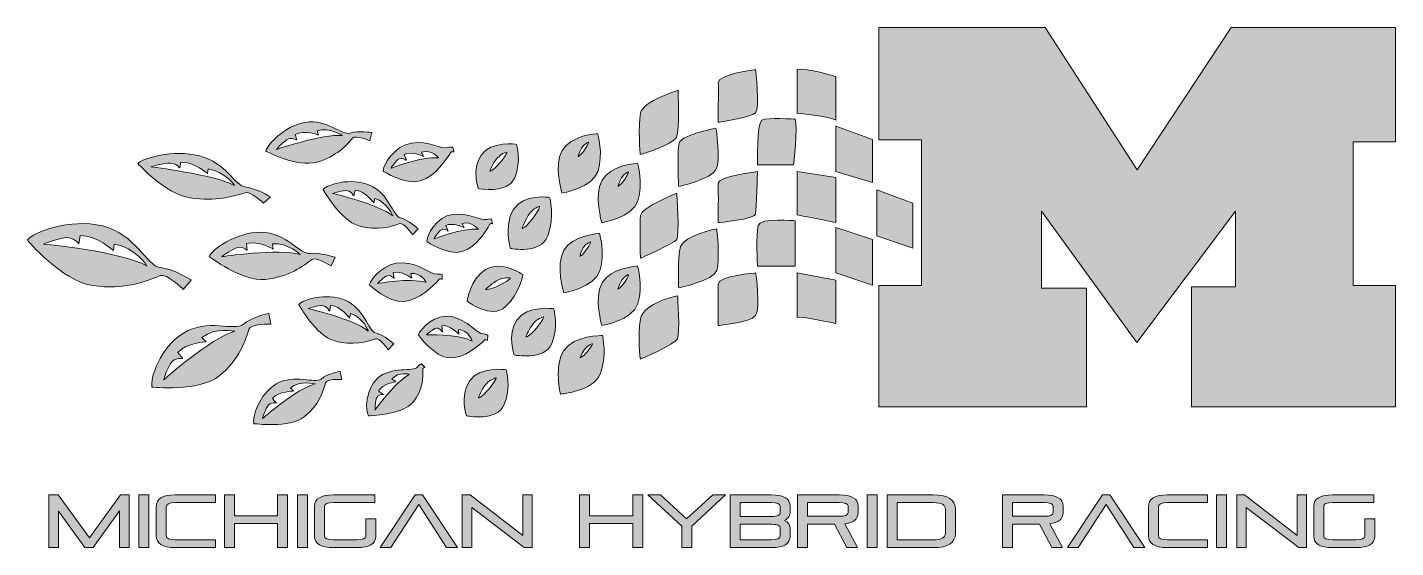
# Model space of a CAD drawing. Header units: inches. Extents: x 0.11 to 3.9, y -1.71 to -0.26.
import ezdxf

# ---------------------------------------------------------------- set-up
doc = ezdxf.new("R2010")
doc.units = ezdxf.units.IN
doc.header["$MEASUREMENT"] = 0
doc.layers.add('Layer 2', color=7, linetype='Continuous')

# ---------------------------------------------------------------- blocks, each defined once
blk = doc.blocks.new('block 2')
at = {"layer": 'Layer 2', "true_color": 0xffffff}
h = blk.add_hatch(color=7, dxfattribs=at)
h.dxf.hatch_style = 2
h.paths.add_polyline_path([(2.4702, -1.3177), (3.0466, -1.3177), (3.0466, -0.9878), (2.9216, -0.9878), (2.9216, -0.7743), (3.1865, -1.1389), (3.4598, -0.7743), (3.4598, -0.9844), (3.3382, -0.9844), (3.3382, -1.3177), (3.9042, -1.3177), (3.9042, -0.9809), (3.7862, -0.9809), (3.7862, -0.5816), (3.9042, -0.5816), (3.9042, -0.2639), (3.4476, -0.2639), (3.1872, -0.6597), (2.932, -0.2639), (2.4702, -0.2639), (2.4702, -0.5764), (2.5882, -0.5764), (2.5882, -0.9809), (2.4702, -0.9809)])
h = blk.add_hatch(color=7, dxfattribs=at)
h.dxf.hatch_style = 2
edge = h.paths.add_edge_path()
edge.add_spline(control_points=[(2.2439, -0.5023), (2.2439, -0.5023), (2.3458, -0.5127), (2.3504, -0.522), (2.3504, -0.522), (2.3504, -0.4005), (2.3504, -0.4005), (2.3504, -0.4005), (2.2682, -0.375), (2.2439, -0.3808), (2.2439, -0.3808), (2.2439, -0.5023), (2.2439, -0.5023)], knot_values=[0, 0, 0, 0, 1, 1, 1, 2, 2, 2, 3, 3, 3, 4, 4, 4, 4], degree=3, periodic=1)
h = blk.add_hatch(color=7, dxfattribs=at)
h.dxf.hatch_style = 2
edge = h.paths.add_edge_path()
edge.add_spline(control_points=[(2.0244, -0.5278), (2.0244, -0.5278), (2.1166, -0.5127), (2.1282, -0.5012), (2.1398, -0.4896), (2.1282, -0.3808), (2.1282, -0.3808), (2.1282, -0.3808), (2.0241, -0.3947), (2.0246, -0.4167), (2.0252, -0.4387), (2.0244, -0.5278), (2.0244, -0.5278)], knot_values=[0, 0, 0, 0, 1, 1, 1, 2, 2, 2, 3, 3, 3, 4, 4, 4, 4], degree=3, periodic=1)
h = blk.add_hatch(color=7, dxfattribs=at)
h.dxf.hatch_style = 2
edge = h.paths.add_edge_path()
edge.add_spline(control_points=[(1.808, -0.6169), (1.808, -0.6169), (1.8979, -0.5903), (1.9083, -0.5694), (1.9187, -0.5486), (1.913, -0.4387), (1.913, -0.4387), (1.913, -0.4387), (1.8151, -0.4687), (1.8084, -0.5023), (1.8018, -0.5359), (1.808, -0.6169), (1.808, -0.6169)], knot_values=[0, 0, 0, 0, 1, 1, 1, 2, 2, 2, 3, 3, 3, 4, 4, 4, 4], degree=3, periodic=1)
h = blk.add_hatch(color=7, dxfattribs=at)
h.dxf.hatch_style = 2
edge = h.paths.add_edge_path()
edge.add_spline(control_points=[(1.0034, -0.5575), (0.9813, -0.565), (0.9382, -0.5175), (0.8787, -0.5279), (0.8192, -0.5382), (0.7723, -0.5905), (0.7693, -0.6076), (0.7693, -0.6076), (0.8573, -0.6537), (0.9108, -0.6382), (0.9643, -0.6228), (0.9935, -0.5907), (1.0098, -0.5715), (1.0181, -0.5618), (1.0578, -0.5783), (1.0578, -0.5783), (1.0578, -0.5783), (1.0633, -0.5561), (1.0633, -0.5561), (1.0633, -0.5561), (1.0253, -0.5499), (1.0034, -0.5575)], knot_values=[0, 0, 0, 0, 1, 1, 1, 2, 2, 2, 3, 3, 3, 4, 4, 4, 5, 5, 5, 6, 6, 6, 7, 7, 7, 7], degree=3, periodic=1)
edge = h.paths.add_edge_path()
edge.add_spline(control_points=[(0.7986, -0.6027), (0.7986, -0.6027), (0.8128, -0.5862), (0.8266, -0.5766), (0.8404, -0.567), (0.8551, -0.5766), (0.8551, -0.5766), (0.8551, -0.5766), (0.8503, -0.5611), (0.8503, -0.5611), (0.8766, -0.5483), (0.9153, -0.5626), (0.9153, -0.5626), (0.9153, -0.5626), (0.9111, -0.5508), (0.9111, -0.5508), (0.9476, -0.5405), (0.9811, -0.5644), (0.9811, -0.5644), (0.9282, -0.5584), (0.7986, -0.6027), (0.7986, -0.6027)], knot_values=[0, 0, 0, 0, 1, 1, 1, 2, 2, 2, 3, 3, 3, 4, 4, 4, 5, 5, 5, 6, 6, 6, 7, 7, 7, 7], degree=3, periodic=1)
h = blk.add_hatch(color=7, dxfattribs=at)
h.dxf.hatch_style = 2
edge = h.paths.add_edge_path()
edge.add_spline(control_points=[(2.1333, -0.6453), (2.1333, -0.6453), (2.2335, -0.6453), (2.2335, -0.6453), (2.2335, -0.6453), (2.2462, -0.5405), (2.2381, -0.5191), (2.2381, -0.5191), (2.1588, -0.5122), (2.145, -0.522), (2.1311, -0.5318), (2.1333, -0.6453), (2.1333, -0.6453)], knot_values=[0, 0, 0, 0, 1, 1, 1, 2, 2, 2, 3, 3, 3, 4, 4, 4, 4], degree=3, periodic=1)
h = blk.add_hatch(color=7, dxfattribs=at)
h.dxf.hatch_style = 2
edge = h.paths.add_edge_path()
edge.add_spline(control_points=[(1.6897, -0.559), (1.6897, -0.559), (1.6145, -0.5632), (1.5911, -0.6057), (1.5678, -0.6482), (1.5905, -0.7238), (1.5905, -0.7238), (1.5905, -0.7238), (1.6753, -0.7106), (1.6909, -0.6627), (1.7064, -0.6148), (1.6897, -0.559), (1.6897, -0.559)], knot_values=[0, 0, 0, 0, 1, 1, 1, 2, 2, 2, 3, 3, 3, 4, 4, 4, 4], degree=3, periodic=1)
edge = h.paths.add_edge_path()
edge.add_spline(control_points=[(1.6531, -0.6047), (1.6411, -0.6217), (1.6354, -0.6224), (1.6354, -0.6224), (1.6354, -0.6224), (1.6372, -0.6125), (1.6449, -0.5994), (1.6526, -0.5862), (1.665, -0.5827), (1.665, -0.5827), (1.665, -0.5827), (1.6651, -0.5877), (1.6531, -0.6047)], knot_values=[0, 0, 0, 0, 1, 1, 1, 2, 2, 2, 3, 3, 3, 4, 4, 4, 4], degree=3, periodic=1)
h = blk.add_hatch(color=7, dxfattribs=at)
h.dxf.hatch_style = 2
edge = h.paths.add_edge_path()
edge.add_spline(control_points=[(1.9148, -0.706), (1.9148, -0.706), (2.0043, -0.6852), (2.0182, -0.6597), (2.0321, -0.6343), (2.0182, -0.544), (2.0182, -0.544), (2.0182, -0.544), (1.911, -0.5637), (1.9148, -0.5903), (1.9106, -0.6215), (1.9148, -0.706), (1.9148, -0.706)], knot_values=[0, 0, 0, 0, 1, 1, 1, 2, 2, 2, 3, 3, 3, 4, 4, 4, 4], degree=3, periodic=1)
h = blk.add_hatch(color=7, dxfattribs=at)
h.dxf.hatch_style = 2
h.paths.add_polyline_path([(2.3504, -0.5382), (2.4523, -0.5752), (2.4523, -0.6944), (2.3504, -0.6644)])
h = blk.add_hatch(color=7, dxfattribs=at)
h.dxf.hatch_style = 2
edge = h.paths.add_edge_path()
edge.add_spline(control_points=[(0.7119, -0.707), (0.6822, -0.7034), (0.6598, -0.6395), (0.5853, -0.6208), (0.5108, -0.602), (0.4269, -0.6276), (0.4136, -0.6419), (0.4136, -0.6419), (0.4885, -0.7257), (0.559, -0.7369), (0.6295, -0.7481), (0.6815, -0.7327), (0.7113, -0.7229), (0.7263, -0.7179), (0.7627, -0.7519), (0.7627, -0.7519), (0.7627, -0.7519), (0.7818, -0.7341), (0.7818, -0.7341), (0.7818, -0.7341), (0.7415, -0.7105), (0.7119, -0.707)], knot_values=[0, 0, 0, 0, 1, 1, 1, 2, 2, 2, 3, 3, 3, 4, 4, 4, 5, 5, 5, 6, 6, 6, 7, 7, 7, 7], degree=3, periodic=1)
edge = h.paths.add_edge_path()
edge.add_spline(control_points=[(0.4501, -0.6512), (0.4501, -0.6512), (0.476, -0.6429), (0.4973, -0.6407), (0.5187, -0.6384), (0.5301, -0.6542), (0.5301, -0.6542), (0.5301, -0.6542), (0.5336, -0.6377), (0.5336, -0.6377), (0.5712, -0.6385), (0.6076, -0.6699), (0.6076, -0.6699), (0.6076, -0.6699), (0.6095, -0.6571), (0.6095, -0.6571), (0.6574, -0.665), (0.6822, -0.7028), (0.6822, -0.7028), (0.6248, -0.6721), (0.4501, -0.6512), (0.4501, -0.6512)], knot_values=[0, 0, 0, 0, 1, 1, 1, 2, 2, 2, 3, 3, 3, 4, 4, 4, 5, 5, 5, 6, 6, 6, 7, 7, 7, 7], degree=3, periodic=1)
h = blk.add_hatch(color=7, dxfattribs=at)
h.dxf.hatch_style = 2
edge = h.paths.add_edge_path()
edge.add_spline(control_points=[(1.2742, -0.5978), (1.257, -0.6034), (1.2209, -0.5781), (1.1734, -0.5851), (1.126, -0.592), (1.0945, -0.6462), (1.0945, -0.6629), (1.0945, -0.6629), (1.1556, -0.7024), (1.1973, -0.6901), (1.239, -0.6779), (1.2711, -0.6298), (1.2816, -0.6119), (1.2821, -0.608), (1.2905, -0.6096), (1.2905, -0.6096), (1.2905, -0.6096), (1.2876, -0.5965), (1.2876, -0.5965), (1.2876, -0.5965), (1.2803, -0.5957), (1.2742, -0.5978)], knot_values=[0, 0, 0, 0, 1, 1, 1, 2, 2, 2, 3, 3, 3, 4, 4, 4, 5, 5, 5, 6, 6, 6, 7, 7, 7, 7], degree=3, periodic=1)
edge = h.paths.add_edge_path()
edge.add_spline(control_points=[(1.1165, -0.655), (1.1165, -0.655), (1.1257, -0.6397), (1.1356, -0.631), (1.1455, -0.6223), (1.1591, -0.6326), (1.1591, -0.6326), (1.1591, -0.6326), (1.1528, -0.6171), (1.1528, -0.6171), (1.1725, -0.606), (1.2066, -0.6221), (1.2066, -0.6221), (1.2066, -0.6221), (1.2013, -0.6103), (1.2013, -0.6103), (1.2298, -0.6022), (1.248, -0.6261), (1.248, -0.6261), (1.201, -0.622), (1.1165, -0.655), (1.1165, -0.655)], knot_values=[0, 0, 0, 0, 1, 1, 1, 2, 2, 2, 3, 3, 3, 4, 4, 4, 5, 5, 5, 6, 6, 6, 7, 7, 7, 7], degree=3, periodic=1)
h = blk.add_hatch(color=7, dxfattribs=at)
h.dxf.hatch_style = 2
edge = h.paths.add_edge_path()
edge.add_spline(control_points=[(1.4648, -0.5887), (1.4648, -0.5887), (1.3931, -0.5783), (1.3663, -0.6187), (1.3395, -0.6591), (1.3587, -0.7116), (1.3587, -0.7116), (1.3587, -0.7116), (1.4405, -0.7277), (1.4597, -0.6815), (1.479, -0.6353), (1.4648, -0.5887), (1.4648, -0.5887)], knot_values=[0, 0, 0, 0, 1, 1, 1, 2, 2, 2, 3, 3, 3, 4, 4, 4, 4], degree=3, periodic=1)
edge = h.paths.add_edge_path()
edge.add_spline(control_points=[(1.4182, -0.6403), (1.399, -0.6632), (1.3906, -0.6636), (1.3906, -0.6636), (1.3906, -0.6636), (1.3944, -0.6499), (1.4069, -0.632), (1.4195, -0.6141), (1.4379, -0.6104), (1.4379, -0.6104), (1.4379, -0.6104), (1.4375, -0.6174), (1.4182, -0.6403)], knot_values=[0, 0, 0, 0, 1, 1, 1, 2, 2, 2, 3, 3, 3, 4, 4, 4, 4], degree=3, periodic=1)
h = blk.add_hatch(color=7, dxfattribs=at)
h.dxf.hatch_style = 2
edge = h.paths.add_edge_path()
edge.add_spline(control_points=[(1.8006, -0.6414), (1.8006, -0.6414), (1.7254, -0.6455), (1.7021, -0.6881), (1.6787, -0.7306), (1.7014, -0.8061), (1.7014, -0.8061), (1.7014, -0.8061), (1.7862, -0.7929), (1.8018, -0.7451), (1.8174, -0.6972), (1.8006, -0.6414), (1.8006, -0.6414)], knot_values=[0, 0, 0, 0, 1, 1, 1, 2, 2, 2, 3, 3, 3, 4, 4, 4, 4], degree=3, periodic=1)
edge = h.paths.add_edge_path()
edge.add_spline(control_points=[(1.764, -0.6871), (1.752, -0.704), (1.7463, -0.7048), (1.7463, -0.7048), (1.7463, -0.7048), (1.7482, -0.6949), (1.7559, -0.6817), (1.7635, -0.6686), (1.7759, -0.6651), (1.7759, -0.6651), (1.7759, -0.6651), (1.776, -0.67), (1.764, -0.6871)], knot_values=[0, 0, 0, 0, 1, 1, 1, 2, 2, 2, 3, 3, 3, 4, 4, 4, 4], degree=3, periodic=1)
h = blk.add_hatch(color=7, dxfattribs=at)
h.dxf.hatch_style = 2
edge = h.paths.add_edge_path()
edge.add_spline(control_points=[(1.1428, -0.7931), (1.1212, -0.7881), (1.1102, -0.724), (1.0568, -0.7018), (1.0034, -0.6796), (0.9391, -0.7006), (0.928, -0.714), (0.928, -0.714), (0.976, -0.8003), (1.0271, -0.8149), (1.0782, -0.8295), (1.118, -0.817), (1.1409, -0.8088), (1.1525, -0.8047), (1.1763, -0.8399), (1.1763, -0.8399), (1.1763, -0.8399), (1.192, -0.8234), (1.192, -0.8234), (1.192, -0.8234), (1.1644, -0.7981), (1.1428, -0.7931)], knot_values=[0, 0, 0, 0, 1, 1, 1, 2, 2, 2, 3, 3, 3, 4, 4, 4, 5, 5, 5, 6, 6, 6, 7, 7, 7, 7], degree=3, periodic=1)
edge = h.paths.add_edge_path()
edge.add_spline(control_points=[(0.9542, -0.725), (0.9542, -0.725), (0.974, -0.7182), (0.99, -0.717), (1.006, -0.7158), (1.0131, -0.732), (1.0131, -0.732), (1.0131, -0.732), (1.0171, -0.7159), (1.0171, -0.7159), (1.0448, -0.7186), (1.0689, -0.7514), (1.0689, -0.7514), (1.0689, -0.7514), (1.0715, -0.7389), (1.0715, -0.7389), (1.1062, -0.7491), (1.1212, -0.7875), (1.1212, -0.7875), (1.0815, -0.7544), (0.9542, -0.725), (0.9542, -0.725)], knot_values=[0, 0, 0, 0, 1, 1, 1, 2, 2, 2, 3, 3, 3, 4, 4, 4, 5, 5, 5, 6, 6, 6, 7, 7, 7, 7], degree=3, periodic=1)
h = blk.add_hatch(color=7, dxfattribs=at)
h.dxf.hatch_style = 2
edge = h.paths.add_edge_path()
edge.add_spline(control_points=[(2.0244, -0.8061), (2.0244, -0.8061), (2.1259, -0.7963), (2.1282, -0.7824), (2.1305, -0.7685), (2.1333, -0.6644), (2.1333, -0.6644), (2.1333, -0.6644), (2.0235, -0.6782), (2.0244, -0.6968), (2.0252, -0.7153), (2.0244, -0.8061), (2.0244, -0.8061)], knot_values=[0, 0, 0, 0, 1, 1, 1, 2, 2, 2, 3, 3, 3, 4, 4, 4, 4], degree=3, periodic=1)
h = blk.add_hatch(color=7, dxfattribs=at)
h.dxf.hatch_style = 2
edge = h.paths.add_edge_path()
edge.add_spline(control_points=[(2.2439, -0.7847), (2.2439, -0.7847), (2.3469, -0.8044), (2.3504, -0.8061), (2.3504, -0.8061), (2.3504, -0.6806), (2.3504, -0.6806), (2.3504, -0.6806), (2.2439, -0.6644), (2.2439, -0.6644), (2.2439, -0.6644), (2.2439, -0.7847), (2.2439, -0.7847)], knot_values=[0, 0, 0, 0, 1, 1, 1, 2, 2, 2, 3, 3, 3, 4, 4, 4, 4], degree=3, periodic=1)
h = blk.add_hatch(color=7, dxfattribs=at)
h.dxf.hatch_style = 2
h.paths.add_polyline_path([(2.465, -0.7153), (2.5645, -0.7523), (2.5645, -0.8773), (2.465, -0.8426)])
h = blk.add_hatch(color=7, dxfattribs=at)
h.dxf.hatch_style = 2
edge = h.paths.add_edge_path()
edge.add_spline(control_points=[(1.5566, -0.7361), (1.5566, -0.7361), (1.4832, -0.7241), (1.4557, -0.7706), (1.4283, -0.817), (1.448, -0.8774), (1.448, -0.8774), (1.448, -0.8774), (1.5317, -0.896), (1.5514, -0.8428), (1.5712, -0.7897), (1.5566, -0.7361), (1.5566, -0.7361)], knot_values=[0, 0, 0, 0, 1, 1, 1, 2, 2, 2, 3, 3, 3, 4, 4, 4, 4], degree=3, periodic=1)
edge = h.paths.add_edge_path()
edge.add_spline(control_points=[(1.509, -0.7954), (1.4892, -0.8218), (1.4806, -0.8223), (1.4806, -0.8223), (1.4806, -0.8223), (1.4845, -0.8065), (1.4974, -0.7859), (1.5102, -0.7653), (1.5291, -0.761), (1.5291, -0.761), (1.5291, -0.761), (1.5287, -0.7691), (1.509, -0.7954)], knot_values=[0, 0, 0, 0, 1, 1, 1, 2, 2, 2, 3, 3, 3, 4, 4, 4, 4], degree=3, periodic=1)
h = blk.add_hatch(color=7, dxfattribs=at)
h.dxf.hatch_style = 2
edge = h.paths.add_edge_path()
edge.add_spline(control_points=[(1.9094, -0.7238), (1.9094, -0.7238), (1.8093, -0.765), (1.8084, -0.7859), (1.8076, -0.8067), (1.8084, -0.9051), (1.8084, -0.9051), (1.8084, -0.9051), (1.9013, -0.8634), (1.9094, -0.853), (1.9175, -0.8426), (1.9094, -0.7238), (1.9094, -0.7238)], knot_values=[0, 0, 0, 0, 1, 1, 1, 2, 2, 2, 3, 3, 3, 4, 4, 4, 4], degree=3, periodic=1)
h = blk.add_hatch(color=7, dxfattribs=at)
h.dxf.hatch_style = 2
edge = h.paths.add_edge_path()
edge.add_spline(control_points=[(0.4754, -0.9306), (0.4389, -0.9271), (0.4086, -0.8379), (0.3165, -0.8153), (0.2245, -0.7928), (0.123, -0.8333), (0.1073, -0.8542), (0.1073, -0.8542), (0.2028, -0.9688), (0.2896, -0.9809), (0.3764, -0.9931), (0.4394, -0.9685), (0.4754, -0.9531), (0.4936, -0.9453), (0.5396, -0.9913), (0.5396, -0.9913), (0.5396, -0.9913), (0.5622, -0.9653), (0.5622, -0.9653), (0.5622, -0.9653), (0.5119, -0.934), (0.4754, -0.9306)], knot_values=[0, 0, 0, 0, 1, 1, 1, 2, 2, 2, 3, 3, 3, 4, 4, 4, 5, 5, 5, 6, 6, 6, 7, 7, 7, 7], degree=3, periodic=1)
edge = h.paths.add_edge_path()
edge.add_spline(control_points=[(0.1525, -0.8655), (0.1525, -0.8655), (0.1837, -0.8524), (0.2098, -0.8481), (0.2358, -0.8438), (0.2506, -0.8655), (0.2506, -0.8655), (0.2506, -0.8655), (0.254, -0.842), (0.254, -0.842), (0.3, -0.8411), (0.3461, -0.8837), (0.3461, -0.8837), (0.3461, -0.8837), (0.3478, -0.8655), (0.3478, -0.8655), (0.4068, -0.8741), (0.4389, -0.9262), (0.4389, -0.9262), (0.3672, -0.8859), (0.1525, -0.8655), (0.1525, -0.8655)], knot_values=[0, 0, 0, 0, 1, 1, 1, 2, 2, 2, 3, 3, 3, 4, 4, 4, 5, 5, 5, 6, 6, 6, 7, 7, 7, 7], degree=3, periodic=1)
h = blk.add_hatch(color=7, dxfattribs=at)
h.dxf.hatch_style = 2
edge = h.paths.add_edge_path()
edge.add_spline(control_points=[(1.3826, -0.7971), (1.3666, -0.8024), (1.3315, -0.7771), (1.287, -0.7833), (1.2425, -0.7894), (1.2149, -0.8421), (1.2156, -0.8585), (1.2156, -0.8585), (1.2749, -0.898), (1.3138, -0.8866), (1.3527, -0.8751), (1.381, -0.8285), (1.3902, -0.811), (1.3905, -0.8072), (1.3985, -0.8089), (1.3985, -0.8089), (1.3985, -0.8089), (1.3952, -0.7961), (1.3952, -0.7961), (1.3952, -0.7961), (1.3883, -0.7952), (1.3826, -0.7971)], knot_values=[0, 0, 0, 0, 1, 1, 1, 2, 2, 2, 3, 3, 3, 4, 4, 4, 5, 5, 5, 6, 6, 6, 7, 7, 7, 7], degree=3, periodic=1)
edge = h.paths.add_edge_path()
edge.add_spline(control_points=[(1.236, -0.8511), (1.236, -0.8511), (1.2441, -0.8362), (1.2531, -0.8278), (1.2621, -0.8194), (1.2753, -0.8296), (1.2753, -0.8296), (1.2753, -0.8296), (1.2688, -0.8144), (1.2688, -0.8144), (1.287, -0.8038), (1.3198, -0.82), (1.3198, -0.82), (1.3198, -0.82), (1.3143, -0.8084), (1.3143, -0.8084), (1.3409, -0.8009), (1.359, -0.8245), (1.359, -0.8245), (1.3145, -0.8199), (1.236, -0.8511), (1.236, -0.8511)], knot_values=[0, 0, 0, 0, 1, 1, 1, 2, 2, 2, 3, 3, 3, 4, 4, 4, 5, 5, 5, 6, 6, 6, 7, 7, 7, 7], degree=3, periodic=1)
h = blk.add_hatch(color=7, dxfattribs=at)
h.dxf.hatch_style = 2
edge = h.paths.add_edge_path()
edge.add_spline(control_points=[(2.1333, -0.9268), (2.1333, -0.9268), (2.2381, -0.9268), (2.2381, -0.9268), (2.2381, -0.9268), (2.2381, -0.8009), (2.2381, -0.8009), (2.2381, -0.8009), (2.1404, -0.7909), (2.1349, -0.8144), (2.1293, -0.838), (2.1333, -0.9268), (2.1333, -0.9268)], knot_values=[0, 0, 0, 0, 1, 1, 1, 2, 2, 2, 3, 3, 3, 4, 4, 4, 4], degree=3, periodic=1)
h = blk.add_hatch(color=7, dxfattribs=at)
h.dxf.hatch_style = 2
edge = h.paths.add_edge_path()
edge.add_spline(control_points=[(0.892, -0.8916), (0.865, -0.8955), (0.8261, -0.8331), (0.7553, -0.8327), (0.6847, -0.8321), (0.6192, -0.8815), (0.6119, -0.9002), (0.6119, -0.9002), (0.7027, -0.9701), (0.7677, -0.9636), (0.8326, -0.9571), (0.8733, -0.927), (0.8963, -0.9087), (0.908, -0.8995), (0.95, -0.9262), (0.95, -0.9262), (0.95, -0.9262), (0.9612, -0.9023), (0.9612, -0.9023), (0.9612, -0.9023), (0.919, -0.8876), (0.892, -0.8916)], knot_values=[0, 0, 0, 0, 1, 1, 1, 2, 2, 2, 3, 3, 3, 4, 4, 4, 5, 5, 5, 6, 6, 6, 7, 7, 7, 7], degree=3, periodic=1)
edge = h.paths.add_edge_path()
edge.add_spline(control_points=[(0.6466, -0.9006), (0.6466, -0.9006), (0.6667, -0.885), (0.6846, -0.8769), (0.7026, -0.8689), (0.7174, -0.8828), (0.7174, -0.8828), (0.7174, -0.8828), (0.7154, -0.8643), (0.7154, -0.8643), (0.7484, -0.8553), (0.7897, -0.8793), (0.7897, -0.8793), (0.7897, -0.8793), (0.7875, -0.8651), (0.7875, -0.8651), (0.8317, -0.8611), (0.8649, -0.8949), (0.8649, -0.8949), (0.8054, -0.8772), (0.6466, -0.9006), (0.6466, -0.9006)], knot_values=[0, 0, 0, 0, 1, 1, 1, 2, 2, 2, 3, 3, 3, 4, 4, 4, 5, 5, 5, 6, 6, 6, 7, 7, 7, 7], degree=3, periodic=1)
h = blk.add_hatch(color=7, dxfattribs=at)
h.dxf.hatch_style = 2
edge = h.paths.add_edge_path()
edge.add_spline(control_points=[(1.9148, -0.9873), (1.9148, -0.9873), (2.0113, -0.9664), (2.0205, -0.9387), (2.0298, -0.9109), (2.0205, -0.8229), (2.0205, -0.8229), (2.0205, -0.8229), (1.9291, -0.8426), (1.9198, -0.8727), (1.9106, -0.9028), (1.9148, -0.9873), (1.9148, -0.9873)], knot_values=[0, 0, 0, 0, 1, 1, 1, 2, 2, 2, 3, 3, 3, 4, 4, 4, 4], degree=3, periodic=1)
h = blk.add_hatch(color=7, dxfattribs=at)
h.dxf.hatch_style = 2
h.paths.add_polyline_path([(2.3504, -0.8194), (2.4523, -0.853), (2.4523, -0.9792), (2.3504, -0.9456)])
h = blk.add_hatch(color=7, dxfattribs=at)
h.dxf.hatch_style = 2
edge = h.paths.add_edge_path()
edge.add_spline(control_points=[(1.6948, -0.8359), (1.6948, -0.8359), (1.6196, -0.8401), (1.5962, -0.8826), (1.5729, -0.9251), (1.5956, -1.0007), (1.5956, -1.0007), (1.5956, -1.0007), (1.6804, -0.9875), (1.696, -0.9396), (1.7115, -0.8917), (1.6948, -0.8359), (1.6948, -0.8359)], knot_values=[0, 0, 0, 0, 1, 1, 1, 2, 2, 2, 3, 3, 3, 4, 4, 4, 4], degree=3, periodic=1)
edge = h.paths.add_edge_path()
edge.add_spline(control_points=[(1.6582, -0.8816), (1.6462, -0.8986), (1.6405, -0.8993), (1.6405, -0.8993), (1.6405, -0.8993), (1.6423, -0.8895), (1.65, -0.8763), (1.6577, -0.8631), (1.6701, -0.8596), (1.6701, -0.8596), (1.6701, -0.8596), (1.6702, -0.8646), (1.6582, -0.8816)], knot_values=[0, 0, 0, 0, 1, 1, 1, 2, 2, 2, 3, 3, 3, 4, 4, 4, 4], degree=3, periodic=1)
h = blk.add_hatch(color=7, dxfattribs=at)
h.dxf.hatch_style = 2
edge = h.paths.add_edge_path()
edge.add_spline(control_points=[(1.4827, -0.9509), (1.4827, -0.9509), (1.4221, -0.909), (1.3786, -0.9366), (1.3349, -0.9641), (1.3277, -1.0239), (1.3277, -1.0239), (1.3277, -1.0239), (1.3947, -1.0758), (1.4342, -1.0393), (1.4736, -1.0027), (1.4827, -0.9509), (1.4827, -0.9509)], knot_values=[0, 0, 0, 0, 1, 1, 1, 2, 2, 2, 3, 3, 3, 4, 4, 4, 4], degree=3, periodic=1)
edge = h.paths.add_edge_path()
edge.add_spline(control_points=[(1.4158, -0.9807), (1.3873, -0.9945), (1.3795, -0.9912), (1.3795, -0.9912), (1.3795, -0.9912), (1.3894, -0.9795), (1.4094, -0.9675), (1.4293, -0.9556), (1.4479, -0.9602), (1.4479, -0.9602), (1.4479, -0.9602), (1.4442, -0.9669), (1.4158, -0.9807)], knot_values=[0, 0, 0, 0, 1, 1, 1, 2, 2, 2, 3, 3, 3, 4, 4, 4, 4], degree=3, periodic=1)
h = blk.add_hatch(color=7, dxfattribs=at)
h.dxf.hatch_style = 2
edge = h.paths.add_edge_path()
edge.add_spline(control_points=[(1.2449, -0.9488), (1.227, -0.9511), (1.1963, -0.9194), (1.1484, -0.9172), (1.1005, -0.915), (1.0593, -0.9622), (1.0562, -0.9786), (1.0562, -0.9786), (1.1086, -1.029), (1.1519, -1.0249), (1.1952, -1.0208), (1.2358, -0.9797), (1.2496, -0.9641), (1.2508, -0.9604), (1.2587, -0.9635), (1.2587, -0.9635), (1.2587, -0.9635), (1.2583, -0.9502), (1.2583, -0.9502), (1.2583, -0.9502), (1.2513, -0.948), (1.2449, -0.9488)], knot_values=[0, 0, 0, 0, 1, 1, 1, 2, 2, 2, 3, 3, 3, 4, 4, 4, 5, 5, 5, 6, 6, 6, 7, 7, 7, 7], degree=3, periodic=1)
edge = h.paths.add_edge_path()
edge.add_spline(control_points=[(1.0792, -0.9751), (1.0792, -0.9751), (1.0912, -0.9618), (1.1026, -0.9551), (1.1139, -0.9485), (1.1253, -0.9611), (1.1253, -0.9611), (1.1253, -0.9611), (1.1221, -0.9447), (1.1221, -0.9447), (1.1436, -0.9376), (1.1739, -0.9599), (1.1739, -0.9599), (1.1739, -0.9599), (1.171, -0.9473), (1.171, -0.9473), (1.2005, -0.9448), (1.2138, -0.9717), (1.2138, -0.9717), (1.1684, -0.9587), (1.0792, -0.9751), (1.0792, -0.9751)], knot_values=[0, 0, 0, 0, 1, 1, 1, 2, 2, 2, 3, 3, 3, 4, 4, 4, 5, 5, 5, 6, 6, 6, 7, 7, 7, 7], degree=3, periodic=1)
h = blk.add_hatch(color=7, dxfattribs=at)
h.dxf.hatch_style = 2
edge = h.paths.add_edge_path()
edge.add_spline(control_points=[(1.8006, -0.9268), (1.8006, -0.9268), (1.7254, -0.9309), (1.7021, -0.9735), (1.6787, -1.016), (1.7014, -1.0915), (1.7014, -1.0915), (1.7014, -1.0915), (1.7862, -1.0784), (1.8018, -1.0305), (1.8174, -0.9826), (1.8006, -0.9268), (1.8006, -0.9268)], knot_values=[0, 0, 0, 0, 1, 1, 1, 2, 2, 2, 3, 3, 3, 4, 4, 4, 4], degree=3, periodic=1)
edge = h.paths.add_edge_path()
edge.add_spline(control_points=[(1.764, -0.9725), (1.752, -0.9894), (1.7463, -0.9902), (1.7463, -0.9902), (1.7463, -0.9902), (1.7482, -0.9803), (1.7559, -0.9671), (1.7635, -0.954), (1.7759, -0.9505), (1.7759, -0.9505), (1.7759, -0.9505), (1.776, -0.9554), (1.764, -0.9725)], knot_values=[0, 0, 0, 0, 1, 1, 1, 2, 2, 2, 3, 3, 3, 4, 4, 4, 4], degree=3, periodic=1)
h = blk.add_hatch(color=7, dxfattribs=at)
h.dxf.hatch_style = 2
edge = h.paths.add_edge_path()
edge.add_spline(control_points=[(2.0246, -1.0915), (2.0246, -1.0915), (2.1131, -1.0845), (2.1282, -1.0637), (2.1432, -1.0428), (2.1282, -0.9456), (2.1282, -0.9456), (2.1282, -0.9456), (2.0253, -0.9537), (2.0246, -0.9769), (2.024, -1), (2.0246, -1.0915), (2.0246, -1.0915)], knot_values=[0, 0, 0, 0, 1, 1, 1, 2, 2, 2, 3, 3, 3, 4, 4, 4, 4], degree=3, periodic=1)
h = blk.add_hatch(color=7, dxfattribs=at)
h.dxf.hatch_style = 2
edge = h.paths.add_edge_path()
edge.add_spline(control_points=[(2.2439, -0.9456), (2.2439, -0.9456), (2.3504, -0.9653), (2.3504, -0.9653), (2.3504, -0.9653), (2.3504, -1.086), (2.3504, -1.086), (2.3504, -1.086), (2.2486, -1.0637), (2.2439, -1.0694), (2.2439, -1.0694), (2.2439, -0.9456), (2.2439, -0.9456)], knot_values=[0, 0, 0, 0, 1, 1, 1, 2, 2, 2, 3, 3, 3, 4, 4, 4, 4], degree=3, periodic=1)
h = blk.add_hatch(color=7, dxfattribs=at)
h.dxf.hatch_style = 2
edge = h.paths.add_edge_path()
edge.add_spline(control_points=[(1.075, -1.1126), (1.0534, -1.1076), (1.0425, -1.0435), (0.9891, -1.0213), (0.9357, -0.9991), (0.8714, -1.02), (0.8603, -1.0334), (0.8603, -1.0334), (0.9082, -1.1198), (0.9594, -1.1344), (1.0105, -1.149), (1.0503, -1.1364), (1.0732, -1.1283), (1.0848, -1.1241), (1.1086, -1.1594), (1.1086, -1.1594), (1.1086, -1.1594), (1.1243, -1.1429), (1.1243, -1.1429), (1.1243, -1.1429), (1.0967, -1.1176), (1.075, -1.1126)], knot_values=[0, 0, 0, 0, 1, 1, 1, 2, 2, 2, 3, 3, 3, 4, 4, 4, 5, 5, 5, 6, 6, 6, 7, 7, 7, 7], degree=3, periodic=1)
edge = h.paths.add_edge_path()
edge.add_spline(control_points=[(0.8865, -1.0445), (0.8865, -1.0445), (0.9063, -1.0376), (0.9223, -1.0365), (0.9383, -1.0353), (0.9454, -1.0514), (0.9454, -1.0514), (0.9454, -1.0514), (0.9494, -1.0354), (0.9494, -1.0354), (0.9771, -1.038), (1.0012, -1.0708), (1.0012, -1.0708), (1.0012, -1.0708), (1.0038, -1.0583), (1.0038, -1.0583), (1.0385, -1.0685), (1.0535, -1.107), (1.0535, -1.107), (1.0137, -1.0739), (0.8865, -1.0445), (0.8865, -1.0445)], knot_values=[0, 0, 0, 0, 1, 1, 1, 2, 2, 2, 3, 3, 3, 4, 4, 4, 5, 5, 5, 6, 6, 6, 7, 7, 7, 7], degree=3, periodic=1)
h = blk.add_hatch(color=7, dxfattribs=at)
h.dxf.hatch_style = 2
edge = h.paths.add_edge_path()
edge.add_spline(control_points=[(1.8084, -1.1852), (1.8084, -1.1852), (1.9048, -1.1435), (1.9117, -1.1285), (1.9187, -1.1134), (1.9117, -1.0092), (1.9117, -1.0092), (1.9117, -1.0092), (1.8162, -1.0278), (1.8084, -1.0741), (1.8006, -1.1204), (1.8084, -1.1852), (1.8084, -1.1852)], knot_values=[0, 0, 0, 0, 1, 1, 1, 2, 2, 2, 3, 3, 3, 4, 4, 4, 4], degree=3, periodic=1)
h = blk.add_hatch(color=7, dxfattribs=at)
h.dxf.hatch_style = 2
edge = h.paths.add_edge_path()
edge.add_spline(control_points=[(0.7061, -1.0886), (0.6839, -1.1083), (0.6061, -1.0712), (0.5405, -1.1126), (0.4748, -1.1539), (0.4473, -1.2403), (0.453, -1.2626), (0.453, -1.2626), (0.5838, -1.2764), (0.6394, -1.2317), (0.6951, -1.187), (0.7126, -1.1338), (0.7216, -1.1026), (0.7262, -1.0868), (0.7829, -1.0877), (0.7829, -1.0877), (0.7829, -1.0877), (0.7773, -1.0579), (0.7773, -1.0579), (0.7773, -1.0579), (0.7284, -1.0688), (0.7061, -1.0886)], knot_values=[0, 0, 0, 0, 1, 1, 1, 2, 2, 2, 3, 3, 3, 4, 4, 4, 5, 5, 5, 6, 6, 6, 7, 7, 7, 7], degree=3, periodic=1)
edge = h.paths.add_edge_path()
edge.add_spline(control_points=[(0.4854, -1.2425), (0.4854, -1.2425), (0.4935, -1.2156), (0.5047, -1.1972), (0.5159, -1.1788), (0.5389, -1.1834), (0.5389, -1.1834), (0.5389, -1.1834), (0.5247, -1.1668), (0.5247, -1.1668), (0.5492, -1.1385), (0.6035, -1.1373), (0.6035, -1.1373), (0.6035, -1.1373), (0.5919, -1.1249), (0.5919, -1.1249), (0.63, -1.0948), (0.6833, -1.1078), (0.6833, -1.1078), (0.6165, -1.1259), (0.4854, -1.2425), (0.4854, -1.2425)], knot_values=[0, 0, 0, 0, 1, 1, 1, 2, 2, 2, 3, 3, 3, 4, 4, 4, 5, 5, 5, 6, 6, 6, 7, 7, 7, 7], degree=3, periodic=1)
h = blk.add_hatch(color=7, dxfattribs=at)
h.dxf.hatch_style = 2
edge = h.paths.add_edge_path()
edge.add_spline(control_points=[(1.3728, -1.1152), (1.3557, -1.1149), (1.3298, -1.0766), (1.285, -1.067), (1.2401, -1.0573), (1.197, -1.1011), (1.1925, -1.1179), (1.1925, -1.1179), (1.2372, -1.1794), (1.2783, -1.1817), (1.3194, -1.1839), (1.3613, -1.1466), (1.3757, -1.1321), (1.3772, -1.1284), (1.3844, -1.1329), (1.3844, -1.1329), (1.3844, -1.1329), (1.3853, -1.1187), (1.3853, -1.1187), (1.3853, -1.1187), (1.3789, -1.1153), (1.3728, -1.1152)], knot_values=[0, 0, 0, 0, 1, 1, 1, 2, 2, 2, 3, 3, 3, 4, 4, 4, 5, 5, 5, 6, 6, 6, 7, 7, 7, 7], degree=3, periodic=1)
edge = h.paths.add_edge_path()
edge.add_spline(control_points=[(1.2145, -1.1177), (1.2145, -1.1177), (1.227, -1.1055), (1.2383, -1.1001), (1.2496, -1.0948), (1.2591, -1.1099), (1.2591, -1.1099), (1.2591, -1.1099), (1.2577, -1.0921), (1.2577, -1.0921), (1.2785, -1.0878), (1.305, -1.1161), (1.305, -1.1161), (1.305, -1.1161), (1.3034, -1.1023), (1.3034, -1.1023), (1.3314, -1.1041), (1.3414, -1.1347), (1.3414, -1.1347), (1.2999, -1.114), (1.2145, -1.1177), (1.2145, -1.1177)], knot_values=[0, 0, 0, 0, 1, 1, 1, 2, 2, 2, 3, 3, 3, 4, 4, 4, 5, 5, 5, 6, 6, 6, 7, 7, 7, 7], degree=3, periodic=1)
h = blk.add_hatch(color=7, dxfattribs=at)
h.dxf.hatch_style = 2
edge = h.paths.add_edge_path()
edge.add_spline(control_points=[(1.5678, -1.0451), (1.5678, -1.0451), (1.4936, -1.0343), (1.4658, -1.0764), (1.4381, -1.1185), (1.458, -1.1733), (1.458, -1.1733), (1.458, -1.1733), (1.5427, -1.1901), (1.5626, -1.1419), (1.5826, -1.0938), (1.5678, -1.0451), (1.5678, -1.0451)], knot_values=[0, 0, 0, 0, 1, 1, 1, 2, 2, 2, 3, 3, 3, 4, 4, 4, 4], degree=3, periodic=1)
edge = h.paths.add_edge_path()
edge.add_spline(control_points=[(1.5197, -1.099), (1.4997, -1.1228), (1.491, -1.1233), (1.491, -1.1233), (1.491, -1.1233), (1.4949, -1.1089), (1.5079, -1.0903), (1.521, -1.0716), (1.5401, -1.0677), (1.5401, -1.0677), (1.5401, -1.0677), (1.5396, -1.0751), (1.5197, -1.099)], knot_values=[0, 0, 0, 0, 1, 1, 1, 2, 2, 2, 3, 3, 3, 4, 4, 4, 4], degree=3, periodic=1)
h = blk.add_hatch(color=7, dxfattribs=at)
h.dxf.hatch_style = 2
edge = h.paths.add_edge_path()
edge.add_spline(control_points=[(1.7033, -1.1197), (1.7033, -1.1197), (1.6237, -1.1185), (1.596, -1.1606), (1.5682, -1.2027), (1.5865, -1.2821), (1.5865, -1.2821), (1.5865, -1.2821), (1.6768, -1.2747), (1.6968, -1.2266), (1.7167, -1.1784), (1.7033, -1.1197), (1.7033, -1.1197)], knot_values=[0, 0, 0, 0, 1, 1, 1, 2, 2, 2, 3, 3, 3, 4, 4, 4, 4], degree=3, periodic=1)
edge = h.paths.add_edge_path()
edge.add_spline(control_points=[(1.6613, -1.164), (1.6474, -1.1807), (1.6413, -1.181), (1.6413, -1.181), (1.6413, -1.181), (1.644, -1.171), (1.6531, -1.158), (1.6622, -1.145), (1.6755, -1.1423), (1.6755, -1.1423), (1.6755, -1.1423), (1.6752, -1.1474), (1.6613, -1.164)], knot_values=[0, 0, 0, 0, 1, 1, 1, 2, 2, 2, 3, 3, 3, 4, 4, 4, 4], degree=3, periodic=1)
h = blk.add_hatch(color=7, dxfattribs=at)
h.dxf.hatch_style = 2
edge = h.paths.add_edge_path()
edge.add_spline(control_points=[(1.1902, -1.2066), (1.1789, -1.2211), (1.1162, -1.2045), (1.0801, -1.2373), (1.0439, -1.27), (1.045, -1.3285), (1.0543, -1.3425), (1.0543, -1.3425), (1.1488, -1.3395), (1.1772, -1.3055), (1.2056, -1.2714), (1.2054, -1.2354), (1.2043, -1.2143), (1.2026, -1.2107), (1.2105, -1.2072), (1.2105, -1.2072), (1.2105, -1.2072), (1.2009, -1.1979), (1.2009, -1.1979), (1.2009, -1.1979), (1.1943, -1.2014), (1.1902, -1.2066)], knot_values=[0, 0, 0, 0, 1, 1, 1, 2, 2, 2, 3, 3, 3, 4, 4, 4, 5, 5, 5, 6, 6, 6, 7, 7, 7, 7], degree=3, periodic=1)
edge = h.paths.add_edge_path()
edge.add_spline(control_points=[(1.0722, -1.3265), (1.0722, -1.3265), (1.0715, -1.3083), (1.075, -1.2954), (1.0785, -1.2824), (1.0956, -1.2834), (1.0956, -1.2834), (1.0956, -1.2834), (1.0818, -1.2738), (1.0818, -1.2738), (1.0923, -1.2533), (1.1299, -1.2475), (1.1299, -1.2475), (1.1299, -1.2475), (1.1189, -1.2406), (1.1189, -1.2406), (1.1385, -1.2176), (1.1671, -1.2274), (1.1671, -1.2274), (1.1251, -1.2507), (1.0722, -1.3265), (1.0722, -1.3265)], knot_values=[0, 0, 0, 0, 1, 1, 1, 2, 2, 2, 3, 3, 3, 4, 4, 4, 5, 5, 5, 6, 6, 6, 7, 7, 7, 7], degree=3, periodic=1)
h = blk.add_hatch(color=7, dxfattribs=at)
h.dxf.hatch_style = 2
edge = h.paths.add_edge_path()
edge.add_spline(control_points=[(1.4359, -1.2144), (1.4359, -1.2144), (1.3617, -1.2036), (1.3339, -1.2457), (1.3061, -1.2878), (1.3261, -1.3425), (1.3261, -1.3425), (1.3261, -1.3425), (1.4107, -1.3594), (1.4307, -1.3112), (1.4507, -1.263), (1.4359, -1.2144), (1.4359, -1.2144)], knot_values=[0, 0, 0, 0, 1, 1, 1, 2, 2, 2, 3, 3, 3, 4, 4, 4, 4], degree=3, periodic=1)
edge = h.paths.add_edge_path()
edge.add_spline(control_points=[(1.3877, -1.2682), (1.3678, -1.2921), (1.3591, -1.2925), (1.3591, -1.2925), (1.3591, -1.2925), (1.363, -1.2782), (1.376, -1.2595), (1.389, -1.2409), (1.4081, -1.237), (1.4081, -1.237), (1.4081, -1.237), (1.4077, -1.2444), (1.3877, -1.2682)], knot_values=[0, 0, 0, 0, 1, 1, 1, 2, 2, 2, 3, 3, 3, 4, 4, 4, 4], degree=3, periodic=1)
h = blk.add_hatch(color=7, dxfattribs=at)
h.dxf.hatch_style = 2
edge = h.paths.add_edge_path()
edge.add_spline(control_points=[(0.9223, -1.2402), (0.9061, -1.2544), (0.8465, -1.2246), (0.798, -1.2539), (0.7496, -1.2831), (0.7311, -1.3471), (0.736, -1.364), (0.736, -1.364), (0.8349, -1.3776), (0.8757, -1.3456), (0.9165, -1.3136), (0.9284, -1.2743), (0.9344, -1.2511), (0.9374, -1.2393), (0.9802, -1.2415), (0.9802, -1.2415), (0.9802, -1.2415), (0.9752, -1.219), (0.9752, -1.219), (0.9752, -1.219), (0.9386, -1.2259), (0.9223, -1.2402)], knot_values=[0, 0, 0, 0, 1, 1, 1, 2, 2, 2, 3, 3, 3, 4, 4, 4, 5, 5, 5, 6, 6, 6, 7, 7, 7, 7], degree=3, periodic=1)
edge = h.paths.add_edge_path()
edge.add_spline(control_points=[(0.7599, -1.3497), (0.7599, -1.3497), (0.7653, -1.3298), (0.7733, -1.3163), (0.7813, -1.3028), (0.7987, -1.3069), (0.7987, -1.3069), (0.7987, -1.3069), (0.7876, -1.294), (0.7876, -1.294), (0.8053, -1.2735), (0.8462, -1.274), (0.8462, -1.274), (0.8462, -1.274), (0.8371, -1.2644), (0.8371, -1.2644), (0.8651, -1.2429), (0.9056, -1.254), (0.9056, -1.254), (0.8557, -1.2658), (0.7599, -1.3497), (0.7599, -1.3497)], knot_values=[0, 0, 0, 0, 1, 1, 1, 2, 2, 2, 3, 3, 3, 4, 4, 4, 5, 5, 5, 6, 6, 6, 7, 7, 7, 7], degree=3, periodic=1)
at = {"layer": 'Layer 2', "lineweight": 0}
for points in [[(2.4702, -1.3177), (3.0466, -1.3177), (3.0466, -0.9878), (2.9216, -0.9878), (2.9216, -0.7743), (3.1865, -1.1389), (3.4598, -0.7743), (3.4598, -0.9844), (3.3382, -0.9844), (3.3382, -1.3177), (3.9042, -1.3177), (3.9042, -0.9809), (3.7862, -0.9809), (3.7862, -0.5816), (3.9042, -0.5816), (3.9042, -0.2639), (3.4476, -0.2639), (3.1872, -0.6597), (2.932, -0.2639), (2.4702, -0.2639), (2.4702, -0.5764), (2.5882, -0.5764), (2.5882, -0.9809), (2.4702, -0.9809), (2.4702, -1.3177)], [(2.3504, -0.5382), (2.4523, -0.5752), (2.4523, -0.6944), (2.3504, -0.6644), (2.3504, -0.5382)], [(2.465, -0.7153), (2.5645, -0.7523), (2.5645, -0.8773), (2.465, -0.8426), (2.465, -0.7153)], [(2.3504, -0.8194), (2.4523, -0.853), (2.4523, -0.9792), (2.3504, -0.9456), (2.3504, -0.8194)]]:
    blk.add_lwpolyline(points, dxfattribs=at)
for points, knots in [([(2.2439, -0.5023), (2.2439, -0.5023), (2.3458, -0.5127), (2.3504, -0.522), (2.3504, -0.522), (2.3504, -0.4005), (2.3504, -0.4005), (2.3504, -0.4005), (2.2682, -0.375), (2.2439, -0.3808), (2.2439, -0.3808), (2.2439, -0.5023), (2.2439, -0.5023)], [0, 0, 0, 0, 1, 1, 1, 2, 2, 2, 3, 3, 3, 4, 4, 4, 4]), ([(2.0244, -0.5278), (2.0244, -0.5278), (2.1166, -0.5127), (2.1282, -0.5012), (2.1398, -0.4896), (2.1282, -0.3808), (2.1282, -0.3808), (2.1282, -0.3808), (2.0241, -0.3947), (2.0246, -0.4167), (2.0252, -0.4387), (2.0244, -0.5278), (2.0244, -0.5278)], [0, 0, 0, 0, 1, 1, 1, 2, 2, 2, 3, 3, 3, 4, 4, 4, 4]), ([(1.808, -0.6169), (1.808, -0.6169), (1.8979, -0.5903), (1.9083, -0.5694), (1.9187, -0.5486), (1.913, -0.4387), (1.913, -0.4387), (1.913, -0.4387), (1.8151, -0.4687), (1.8084, -0.5023), (1.8018, -0.5359), (1.808, -0.6169), (1.808, -0.6169)], [0, 0, 0, 0, 1, 1, 1, 2, 2, 2, 3, 3, 3, 4, 4, 4, 4]), ([(1.0034, -0.5575), (0.9813, -0.565), (0.9382, -0.5175), (0.8787, -0.5279), (0.8192, -0.5382), (0.7723, -0.5905), (0.7693, -0.6076), (0.7693, -0.6076), (0.8573, -0.6537), (0.9108, -0.6382), (0.9643, -0.6228), (0.9935, -0.5907), (1.0098, -0.5715), (1.0181, -0.5618), (1.0578, -0.5783), (1.0578, -0.5783), (1.0578, -0.5783), (1.0633, -0.5561), (1.0633, -0.5561), (1.0633, -0.5561), (1.0253, -0.5499), (1.0034, -0.5575)], [0, 0, 0, 0, 1, 1, 1, 2, 2, 2, 3, 3, 3, 4, 4, 4, 5, 5, 5, 6, 6, 6, 7, 7, 7, 7]), ([(2.1333, -0.6453), (2.1333, -0.6453), (2.2335, -0.6453), (2.2335, -0.6453), (2.2335, -0.6453), (2.2462, -0.5405), (2.2381, -0.5191), (2.2381, -0.5191), (2.1588, -0.5122), (2.145, -0.522), (2.1311, -0.5318), (2.1333, -0.6453), (2.1333, -0.6453)], [0, 0, 0, 0, 1, 1, 1, 2, 2, 2, 3, 3, 3, 4, 4, 4, 4]), ([(0.7986, -0.6027), (0.7986, -0.6027), (0.8128, -0.5862), (0.8266, -0.5766), (0.8404, -0.567), (0.8551, -0.5766), (0.8551, -0.5766), (0.8551, -0.5766), (0.8503, -0.5611), (0.8503, -0.5611), (0.8766, -0.5483), (0.9153, -0.5626), (0.9153, -0.5626), (0.9153, -0.5626), (0.9111, -0.5508), (0.9111, -0.5508), (0.9476, -0.5405), (0.9811, -0.5644), (0.9811, -0.5644), (0.9282, -0.5584), (0.7986, -0.6027), (0.7986, -0.6027)], [0, 0, 0, 0, 1, 1, 1, 2, 2, 2, 3, 3, 3, 4, 4, 4, 5, 5, 5, 6, 6, 6, 7, 7, 7, 7]), ([(1.6897, -0.559), (1.6897, -0.559), (1.6145, -0.5632), (1.5911, -0.6057), (1.5678, -0.6482), (1.5905, -0.7238), (1.5905, -0.7238), (1.5905, -0.7238), (1.6753, -0.7106), (1.6909, -0.6627), (1.7064, -0.6148), (1.6897, -0.559), (1.6897, -0.559)], [0, 0, 0, 0, 1, 1, 1, 2, 2, 2, 3, 3, 3, 4, 4, 4, 4]), ([(1.9148, -0.706), (1.9148, -0.706), (2.0043, -0.6852), (2.0182, -0.6597), (2.0321, -0.6343), (2.0182, -0.544), (2.0182, -0.544), (2.0182, -0.544), (1.911, -0.5637), (1.9148, -0.5903), (1.9106, -0.6215), (1.9148, -0.706), (1.9148, -0.706)], [0, 0, 0, 0, 1, 1, 1, 2, 2, 2, 3, 3, 3, 4, 4, 4, 4]), ([(0.7119, -0.707), (0.6822, -0.7034), (0.6598, -0.6395), (0.5853, -0.6208), (0.5108, -0.602), (0.4269, -0.6276), (0.4136, -0.6419), (0.4136, -0.6419), (0.4885, -0.7257), (0.559, -0.7369), (0.6295, -0.7481), (0.6815, -0.7327), (0.7113, -0.7229), (0.7263, -0.7179), (0.7627, -0.7519), (0.7627, -0.7519), (0.7627, -0.7519), (0.7818, -0.7341), (0.7818, -0.7341), (0.7818, -0.7341), (0.7415, -0.7105), (0.7119, -0.707)], [0, 0, 0, 0, 1, 1, 1, 2, 2, 2, 3, 3, 3, 4, 4, 4, 5, 5, 5, 6, 6, 6, 7, 7, 7, 7]), ([(1.2742, -0.5978), (1.257, -0.6034), (1.2209, -0.5781), (1.1734, -0.5851), (1.126, -0.592), (1.0945, -0.6462), (1.0945, -0.6629), (1.0945, -0.6629), (1.1556, -0.7024), (1.1973, -0.6901), (1.239, -0.6779), (1.2711, -0.6298), (1.2816, -0.6119), (1.2821, -0.608), (1.2905, -0.6096), (1.2905, -0.6096), (1.2905, -0.6096), (1.2876, -0.5965), (1.2876, -0.5965), (1.2876, -0.5965), (1.2803, -0.5957), (1.2742, -0.5978)], [0, 0, 0, 0, 1, 1, 1, 2, 2, 2, 3, 3, 3, 4, 4, 4, 5, 5, 5, 6, 6, 6, 7, 7, 7, 7]), ([(1.1165, -0.655), (1.1165, -0.655), (1.1257, -0.6397), (1.1356, -0.631), (1.1455, -0.6223), (1.1591, -0.6326), (1.1591, -0.6326), (1.1591, -0.6326), (1.1528, -0.6171), (1.1528, -0.6171), (1.1725, -0.606), (1.2066, -0.6221), (1.2066, -0.6221), (1.2066, -0.6221), (1.2013, -0.6103), (1.2013, -0.6103), (1.2298, -0.6022), (1.248, -0.6261), (1.248, -0.6261), (1.201, -0.622), (1.1165, -0.655), (1.1165, -0.655)], [0, 0, 0, 0, 1, 1, 1, 2, 2, 2, 3, 3, 3, 4, 4, 4, 5, 5, 5, 6, 6, 6, 7, 7, 7, 7]), ([(1.4648, -0.5887), (1.4648, -0.5887), (1.3931, -0.5783), (1.3663, -0.6187), (1.3395, -0.6591), (1.3587, -0.7116), (1.3587, -0.7116), (1.3587, -0.7116), (1.4405, -0.7277), (1.4597, -0.6815), (1.479, -0.6353), (1.4648, -0.5887), (1.4648, -0.5887)], [0, 0, 0, 0, 1, 1, 1, 2, 2, 2, 3, 3, 3, 4, 4, 4, 4]), ([(1.6531, -0.6047), (1.6411, -0.6217), (1.6354, -0.6224), (1.6354, -0.6224), (1.6354, -0.6224), (1.6372, -0.6125), (1.6449, -0.5994), (1.6526, -0.5862), (1.665, -0.5827), (1.665, -0.5827), (1.665, -0.5827), (1.6651, -0.5877), (1.6531, -0.6047)], [0, 0, 0, 0, 1, 1, 1, 2, 2, 2, 3, 3, 3, 4, 4, 4, 4]), ([(0.4501, -0.6512), (0.4501, -0.6512), (0.476, -0.6429), (0.4973, -0.6407), (0.5187, -0.6384), (0.5301, -0.6542), (0.5301, -0.6542), (0.5301, -0.6542), (0.5336, -0.6377), (0.5336, -0.6377), (0.5712, -0.6385), (0.6076, -0.6699), (0.6076, -0.6699), (0.6076, -0.6699), (0.6095, -0.6571), (0.6095, -0.6571), (0.6574, -0.665), (0.6822, -0.7028), (0.6822, -0.7028), (0.6248, -0.6721), (0.4501, -0.6512), (0.4501, -0.6512)], [0, 0, 0, 0, 1, 1, 1, 2, 2, 2, 3, 3, 3, 4, 4, 4, 5, 5, 5, 6, 6, 6, 7, 7, 7, 7]), ([(1.4182, -0.6403), (1.399, -0.6632), (1.3906, -0.6636), (1.3906, -0.6636), (1.3906, -0.6636), (1.3944, -0.6499), (1.4069, -0.632), (1.4195, -0.6141), (1.4379, -0.6104), (1.4379, -0.6104), (1.4379, -0.6104), (1.4375, -0.6174), (1.4182, -0.6403)], [0, 0, 0, 0, 1, 1, 1, 2, 2, 2, 3, 3, 3, 4, 4, 4, 4]), ([(1.8006, -0.6414), (1.8006, -0.6414), (1.7254, -0.6455), (1.7021, -0.6881), (1.6787, -0.7306), (1.7014, -0.8061), (1.7014, -0.8061), (1.7014, -0.8061), (1.7862, -0.7929), (1.8018, -0.7451), (1.8174, -0.6972), (1.8006, -0.6414), (1.8006, -0.6414)], [0, 0, 0, 0, 1, 1, 1, 2, 2, 2, 3, 3, 3, 4, 4, 4, 4]), ([(1.1428, -0.7931), (1.1212, -0.7881), (1.1102, -0.724), (1.0568, -0.7018), (1.0034, -0.6796), (0.9391, -0.7006), (0.928, -0.714), (0.928, -0.714), (0.976, -0.8003), (1.0271, -0.8149), (1.0782, -0.8295), (1.118, -0.817), (1.1409, -0.8088), (1.1525, -0.8047), (1.1763, -0.8399), (1.1763, -0.8399), (1.1763, -0.8399), (1.192, -0.8234), (1.192, -0.8234), (1.192, -0.8234), (1.1644, -0.7981), (1.1428, -0.7931)], [0, 0, 0, 0, 1, 1, 1, 2, 2, 2, 3, 3, 3, 4, 4, 4, 5, 5, 5, 6, 6, 6, 7, 7, 7, 7]), ([(1.764, -0.6871), (1.752, -0.704), (1.7463, -0.7048), (1.7463, -0.7048), (1.7463, -0.7048), (1.7482, -0.6949), (1.7559, -0.6817), (1.7635, -0.6686), (1.7759, -0.6651), (1.7759, -0.6651), (1.7759, -0.6651), (1.776, -0.67), (1.764, -0.6871)], [0, 0, 0, 0, 1, 1, 1, 2, 2, 2, 3, 3, 3, 4, 4, 4, 4]), ([(2.0244, -0.8061), (2.0244, -0.8061), (2.1259, -0.7963), (2.1282, -0.7824), (2.1305, -0.7685), (2.1333, -0.6644), (2.1333, -0.6644), (2.1333, -0.6644), (2.0235, -0.6782), (2.0244, -0.6968), (2.0252, -0.7153), (2.0244, -0.8061), (2.0244, -0.8061)], [0, 0, 0, 0, 1, 1, 1, 2, 2, 2, 3, 3, 3, 4, 4, 4, 4]), ([(2.2439, -0.7847), (2.2439, -0.7847), (2.3469, -0.8044), (2.3504, -0.8061), (2.3504, -0.8061), (2.3504, -0.6806), (2.3504, -0.6806), (2.3504, -0.6806), (2.2439, -0.6644), (2.2439, -0.6644), (2.2439, -0.6644), (2.2439, -0.7847), (2.2439, -0.7847)], [0, 0, 0, 0, 1, 1, 1, 2, 2, 2, 3, 3, 3, 4, 4, 4, 4]), ([(0.9542, -0.725), (0.9542, -0.725), (0.974, -0.7182), (0.99, -0.717), (1.006, -0.7158), (1.0131, -0.732), (1.0131, -0.732), (1.0131, -0.732), (1.0171, -0.7159), (1.0171, -0.7159), (1.0448, -0.7186), (1.0689, -0.7514), (1.0689, -0.7514), (1.0689, -0.7514), (1.0715, -0.7389), (1.0715, -0.7389), (1.1062, -0.7491), (1.1212, -0.7875), (1.1212, -0.7875), (1.0815, -0.7544), (0.9542, -0.725), (0.9542, -0.725)], [0, 0, 0, 0, 1, 1, 1, 2, 2, 2, 3, 3, 3, 4, 4, 4, 5, 5, 5, 6, 6, 6, 7, 7, 7, 7]), ([(1.5566, -0.7361), (1.5566, -0.7361), (1.4832, -0.7241), (1.4557, -0.7706), (1.4283, -0.817), (1.448, -0.8774), (1.448, -0.8774), (1.448, -0.8774), (1.5317, -0.896), (1.5514, -0.8428), (1.5712, -0.7897), (1.5566, -0.7361), (1.5566, -0.7361)], [0, 0, 0, 0, 1, 1, 1, 2, 2, 2, 3, 3, 3, 4, 4, 4, 4]), ([(1.9094, -0.7238), (1.9094, -0.7238), (1.8093, -0.765), (1.8084, -0.7859), (1.8076, -0.8067), (1.8084, -0.9051), (1.8084, -0.9051), (1.8084, -0.9051), (1.9013, -0.8634), (1.9094, -0.853), (1.9175, -0.8426), (1.9094, -0.7238), (1.9094, -0.7238)], [0, 0, 0, 0, 1, 1, 1, 2, 2, 2, 3, 3, 3, 4, 4, 4, 4]), ([(0.4754, -0.9306), (0.4389, -0.9271), (0.4086, -0.8379), (0.3165, -0.8153), (0.2245, -0.7928), (0.123, -0.8333), (0.1073, -0.8542), (0.1073, -0.8542), (0.2028, -0.9688), (0.2896, -0.9809), (0.3764, -0.9931), (0.4394, -0.9685), (0.4754, -0.9531), (0.4936, -0.9453), (0.5396, -0.9913), (0.5396, -0.9913), (0.5396, -0.9913), (0.5622, -0.9653), (0.5622, -0.9653), (0.5622, -0.9653), (0.5119, -0.934), (0.4754, -0.9306)], [0, 0, 0, 0, 1, 1, 1, 2, 2, 2, 3, 3, 3, 4, 4, 4, 5, 5, 5, 6, 6, 6, 7, 7, 7, 7]), ([(1.3826, -0.7971), (1.3666, -0.8024), (1.3315, -0.7771), (1.287, -0.7833), (1.2425, -0.7894), (1.2149, -0.8421), (1.2156, -0.8585), (1.2156, -0.8585), (1.2749, -0.898), (1.3138, -0.8866), (1.3527, -0.8751), (1.381, -0.8285), (1.3902, -0.811), (1.3905, -0.8072), (1.3985, -0.8089), (1.3985, -0.8089), (1.3985, -0.8089), (1.3952, -0.7961), (1.3952, -0.7961), (1.3952, -0.7961), (1.3883, -0.7952), (1.3826, -0.7971)], [0, 0, 0, 0, 1, 1, 1, 2, 2, 2, 3, 3, 3, 4, 4, 4, 5, 5, 5, 6, 6, 6, 7, 7, 7, 7]), ([(1.509, -0.7954), (1.4892, -0.8218), (1.4806, -0.8223), (1.4806, -0.8223), (1.4806, -0.8223), (1.4845, -0.8065), (1.4974, -0.7859), (1.5102, -0.7653), (1.5291, -0.761), (1.5291, -0.761), (1.5291, -0.761), (1.5287, -0.7691), (1.509, -0.7954)], [0, 0, 0, 0, 1, 1, 1, 2, 2, 2, 3, 3, 3, 4, 4, 4, 4]), ([(2.1333, -0.9268), (2.1333, -0.9268), (2.2381, -0.9268), (2.2381, -0.9268), (2.2381, -0.9268), (2.2381, -0.8009), (2.2381, -0.8009), (2.2381, -0.8009), (2.1404, -0.7909), (2.1349, -0.8144), (2.1293, -0.838), (2.1333, -0.9268), (2.1333, -0.9268)], [0, 0, 0, 0, 1, 1, 1, 2, 2, 2, 3, 3, 3, 4, 4, 4, 4]), ([(0.892, -0.8916), (0.865, -0.8955), (0.8261, -0.8331), (0.7553, -0.8327), (0.6847, -0.8321), (0.6192, -0.8815), (0.6119, -0.9002), (0.6119, -0.9002), (0.7027, -0.9701), (0.7677, -0.9636), (0.8326, -0.9571), (0.8733, -0.927), (0.8963, -0.9087), (0.908, -0.8995), (0.95, -0.9262), (0.95, -0.9262), (0.95, -0.9262), (0.9612, -0.9023), (0.9612, -0.9023), (0.9612, -0.9023), (0.919, -0.8876), (0.892, -0.8916)], [0, 0, 0, 0, 1, 1, 1, 2, 2, 2, 3, 3, 3, 4, 4, 4, 5, 5, 5, 6, 6, 6, 7, 7, 7, 7]), ([(1.236, -0.8511), (1.236, -0.8511), (1.2441, -0.8362), (1.2531, -0.8278), (1.2621, -0.8194), (1.2753, -0.8296), (1.2753, -0.8296), (1.2753, -0.8296), (1.2688, -0.8144), (1.2688, -0.8144), (1.287, -0.8038), (1.3198, -0.82), (1.3198, -0.82), (1.3198, -0.82), (1.3143, -0.8084), (1.3143, -0.8084), (1.3409, -0.8009), (1.359, -0.8245), (1.359, -0.8245), (1.3145, -0.8199), (1.236, -0.8511), (1.236, -0.8511)], [0, 0, 0, 0, 1, 1, 1, 2, 2, 2, 3, 3, 3, 4, 4, 4, 5, 5, 5, 6, 6, 6, 7, 7, 7, 7]), ([(1.9148, -0.9873), (1.9148, -0.9873), (2.0113, -0.9664), (2.0205, -0.9387), (2.0298, -0.9109), (2.0205, -0.8229), (2.0205, -0.8229), (2.0205, -0.8229), (1.9291, -0.8426), (1.9198, -0.8727), (1.9106, -0.9028), (1.9148, -0.9873), (1.9148, -0.9873)], [0, 0, 0, 0, 1, 1, 1, 2, 2, 2, 3, 3, 3, 4, 4, 4, 4]), ([(0.1525, -0.8655), (0.1525, -0.8655), (0.1837, -0.8524), (0.2098, -0.8481), (0.2358, -0.8438), (0.2506, -0.8655), (0.2506, -0.8655), (0.2506, -0.8655), (0.254, -0.842), (0.254, -0.842), (0.3, -0.8411), (0.3461, -0.8837), (0.3461, -0.8837), (0.3461, -0.8837), (0.3478, -0.8655), (0.3478, -0.8655), (0.4068, -0.8741), (0.4389, -0.9262), (0.4389, -0.9262), (0.3672, -0.8859), (0.1525, -0.8655), (0.1525, -0.8655)], [0, 0, 0, 0, 1, 1, 1, 2, 2, 2, 3, 3, 3, 4, 4, 4, 5, 5, 5, 6, 6, 6, 7, 7, 7, 7]), ([(0.6466, -0.9006), (0.6466, -0.9006), (0.6667, -0.885), (0.6846, -0.8769), (0.7026, -0.8689), (0.7174, -0.8828), (0.7174, -0.8828), (0.7174, -0.8828), (0.7154, -0.8643), (0.7154, -0.8643), (0.7484, -0.8553), (0.7897, -0.8793), (0.7897, -0.8793), (0.7897, -0.8793), (0.7875, -0.8651), (0.7875, -0.8651), (0.8317, -0.8611), (0.8649, -0.8949), (0.8649, -0.8949), (0.8054, -0.8772), (0.6466, -0.9006), (0.6466, -0.9006)], [0, 0, 0, 0, 1, 1, 1, 2, 2, 2, 3, 3, 3, 4, 4, 4, 5, 5, 5, 6, 6, 6, 7, 7, 7, 7]), ([(1.6948, -0.8359), (1.6948, -0.8359), (1.6196, -0.8401), (1.5962, -0.8826), (1.5729, -0.9251), (1.5956, -1.0007), (1.5956, -1.0007), (1.5956, -1.0007), (1.6804, -0.9875), (1.696, -0.9396), (1.7115, -0.8917), (1.6948, -0.8359), (1.6948, -0.8359)], [0, 0, 0, 0, 1, 1, 1, 2, 2, 2, 3, 3, 3, 4, 4, 4, 4]), ([(1.6582, -0.8816), (1.6462, -0.8986), (1.6405, -0.8993), (1.6405, -0.8993), (1.6405, -0.8993), (1.6423, -0.8895), (1.65, -0.8763), (1.6577, -0.8631), (1.6701, -0.8596), (1.6701, -0.8596), (1.6701, -0.8596), (1.6702, -0.8646), (1.6582, -0.8816)], [0, 0, 0, 0, 1, 1, 1, 2, 2, 2, 3, 3, 3, 4, 4, 4, 4]), ([(1.4827, -0.9509), (1.4827, -0.9509), (1.4221, -0.909), (1.3786, -0.9366), (1.3349, -0.9641), (1.3277, -1.0239), (1.3277, -1.0239), (1.3277, -1.0239), (1.3947, -1.0758), (1.4342, -1.0393), (1.4736, -1.0027), (1.4827, -0.9509), (1.4827, -0.9509)], [0, 0, 0, 0, 1, 1, 1, 2, 2, 2, 3, 3, 3, 4, 4, 4, 4]), ([(1.2449, -0.9488), (1.227, -0.9511), (1.1963, -0.9194), (1.1484, -0.9172), (1.1005, -0.915), (1.0593, -0.9622), (1.0562, -0.9786), (1.0562, -0.9786), (1.1086, -1.029), (1.1519, -1.0249), (1.1952, -1.0208), (1.2358, -0.9797), (1.2496, -0.9641), (1.2508, -0.9604), (1.2587, -0.9635), (1.2587, -0.9635), (1.2587, -0.9635), (1.2583, -0.9502), (1.2583, -0.9502), (1.2583, -0.9502), (1.2513, -0.948), (1.2449, -0.9488)], [0, 0, 0, 0, 1, 1, 1, 2, 2, 2, 3, 3, 3, 4, 4, 4, 5, 5, 5, 6, 6, 6, 7, 7, 7, 7]), ([(1.0792, -0.9751), (1.0792, -0.9751), (1.0912, -0.9618), (1.1026, -0.9551), (1.1139, -0.9485), (1.1253, -0.9611), (1.1253, -0.9611), (1.1253, -0.9611), (1.1221, -0.9447), (1.1221, -0.9447), (1.1436, -0.9376), (1.1739, -0.9599), (1.1739, -0.9599), (1.1739, -0.9599), (1.171, -0.9473), (1.171, -0.9473), (1.2005, -0.9448), (1.2138, -0.9717), (1.2138, -0.9717), (1.1684, -0.9587), (1.0792, -0.9751), (1.0792, -0.9751)], [0, 0, 0, 0, 1, 1, 1, 2, 2, 2, 3, 3, 3, 4, 4, 4, 5, 5, 5, 6, 6, 6, 7, 7, 7, 7]), ([(1.8006, -0.9268), (1.8006, -0.9268), (1.7254, -0.9309), (1.7021, -0.9735), (1.6787, -1.016), (1.7014, -1.0915), (1.7014, -1.0915), (1.7014, -1.0915), (1.7862, -1.0784), (1.8018, -1.0305), (1.8174, -0.9826), (1.8006, -0.9268), (1.8006, -0.9268)], [0, 0, 0, 0, 1, 1, 1, 2, 2, 2, 3, 3, 3, 4, 4, 4, 4]), ([(2.0246, -1.0915), (2.0246, -1.0915), (2.1131, -1.0845), (2.1282, -1.0637), (2.1432, -1.0428), (2.1282, -0.9456), (2.1282, -0.9456), (2.1282, -0.9456), (2.0253, -0.9537), (2.0246, -0.9769), (2.024, -1), (2.0246, -1.0915), (2.0246, -1.0915)], [0, 0, 0, 0, 1, 1, 1, 2, 2, 2, 3, 3, 3, 4, 4, 4, 4]), ([(2.2439, -0.9456), (2.2439, -0.9456), (2.3504, -0.9653), (2.3504, -0.9653), (2.3504, -0.9653), (2.3504, -1.086), (2.3504, -1.086), (2.3504, -1.086), (2.2486, -1.0637), (2.2439, -1.0694), (2.2439, -1.0694), (2.2439, -0.9456), (2.2439, -0.9456)], [0, 0, 0, 0, 1, 1, 1, 2, 2, 2, 3, 3, 3, 4, 4, 4, 4]), ([(1.4158, -0.9807), (1.3873, -0.9945), (1.3795, -0.9912), (1.3795, -0.9912), (1.3795, -0.9912), (1.3894, -0.9795), (1.4094, -0.9675), (1.4293, -0.9556), (1.4479, -0.9602), (1.4479, -0.9602), (1.4479, -0.9602), (1.4442, -0.9669), (1.4158, -0.9807)], [0, 0, 0, 0, 1, 1, 1, 2, 2, 2, 3, 3, 3, 4, 4, 4, 4]), ([(1.764, -0.9725), (1.752, -0.9894), (1.7463, -0.9902), (1.7463, -0.9902), (1.7463, -0.9902), (1.7482, -0.9803), (1.7559, -0.9671), (1.7635, -0.954), (1.7759, -0.9505), (1.7759, -0.9505), (1.7759, -0.9505), (1.776, -0.9554), (1.764, -0.9725)], [0, 0, 0, 0, 1, 1, 1, 2, 2, 2, 3, 3, 3, 4, 4, 4, 4]), ([(1.075, -1.1126), (1.0534, -1.1076), (1.0425, -1.0435), (0.9891, -1.0213), (0.9357, -0.9991), (0.8714, -1.02), (0.8603, -1.0334), (0.8603, -1.0334), (0.9082, -1.1198), (0.9594, -1.1344), (1.0105, -1.149), (1.0503, -1.1364), (1.0732, -1.1283), (1.0848, -1.1241), (1.1086, -1.1594), (1.1086, -1.1594), (1.1086, -1.1594), (1.1243, -1.1429), (1.1243, -1.1429), (1.1243, -1.1429), (1.0967, -1.1176), (1.075, -1.1126)], [0, 0, 0, 0, 1, 1, 1, 2, 2, 2, 3, 3, 3, 4, 4, 4, 5, 5, 5, 6, 6, 6, 7, 7, 7, 7]), ([(1.8084, -1.1852), (1.8084, -1.1852), (1.9048, -1.1435), (1.9117, -1.1285), (1.9187, -1.1134), (1.9117, -1.0092), (1.9117, -1.0092), (1.9117, -1.0092), (1.8162, -1.0278), (1.8084, -1.0741), (1.8006, -1.1204), (1.8084, -1.1852), (1.8084, -1.1852)], [0, 0, 0, 0, 1, 1, 1, 2, 2, 2, 3, 3, 3, 4, 4, 4, 4]), ([(0.7061, -1.0886), (0.6839, -1.1083), (0.6061, -1.0712), (0.5405, -1.1126), (0.4748, -1.1539), (0.4473, -1.2403), (0.453, -1.2626), (0.453, -1.2626), (0.5838, -1.2764), (0.6394, -1.2317), (0.6951, -1.187), (0.7126, -1.1338), (0.7216, -1.1026), (0.7262, -1.0868), (0.7829, -1.0877), (0.7829, -1.0877), (0.7829, -1.0877), (0.7773, -1.0579), (0.7773, -1.0579), (0.7773, -1.0579), (0.7284, -1.0688), (0.7061, -1.0886)], [0, 0, 0, 0, 1, 1, 1, 2, 2, 2, 3, 3, 3, 4, 4, 4, 5, 5, 5, 6, 6, 6, 7, 7, 7, 7]), ([(0.8865, -1.0445), (0.8865, -1.0445), (0.9063, -1.0376), (0.9223, -1.0365), (0.9383, -1.0353), (0.9454, -1.0514), (0.9454, -1.0514), (0.9454, -1.0514), (0.9494, -1.0354), (0.9494, -1.0354), (0.9771, -1.038), (1.0012, -1.0708), (1.0012, -1.0708), (1.0012, -1.0708), (1.0038, -1.0583), (1.0038, -1.0583), (1.0385, -1.0685), (1.0535, -1.107), (1.0535, -1.107), (1.0137, -1.0739), (0.8865, -1.0445), (0.8865, -1.0445)], [0, 0, 0, 0, 1, 1, 1, 2, 2, 2, 3, 3, 3, 4, 4, 4, 5, 5, 5, 6, 6, 6, 7, 7, 7, 7]), ([(1.3728, -1.1152), (1.3557, -1.1149), (1.3298, -1.0766), (1.285, -1.067), (1.2401, -1.0573), (1.197, -1.1011), (1.1925, -1.1179), (1.1925, -1.1179), (1.2372, -1.1794), (1.2783, -1.1817), (1.3194, -1.1839), (1.3613, -1.1466), (1.3757, -1.1321), (1.3772, -1.1284), (1.3844, -1.1329), (1.3844, -1.1329), (1.3844, -1.1329), (1.3853, -1.1187), (1.3853, -1.1187), (1.3853, -1.1187), (1.3789, -1.1153), (1.3728, -1.1152)], [0, 0, 0, 0, 1, 1, 1, 2, 2, 2, 3, 3, 3, 4, 4, 4, 5, 5, 5, 6, 6, 6, 7, 7, 7, 7]), ([(1.5678, -1.0451), (1.5678, -1.0451), (1.4936, -1.0343), (1.4658, -1.0764), (1.4381, -1.1185), (1.458, -1.1733), (1.458, -1.1733), (1.458, -1.1733), (1.5427, -1.1901), (1.5626, -1.1419), (1.5826, -1.0938), (1.5678, -1.0451), (1.5678, -1.0451)], [0, 0, 0, 0, 1, 1, 1, 2, 2, 2, 3, 3, 3, 4, 4, 4, 4]), ([(0.4854, -1.2425), (0.4854, -1.2425), (0.4935, -1.2156), (0.5047, -1.1972), (0.5159, -1.1788), (0.5389, -1.1834), (0.5389, -1.1834), (0.5389, -1.1834), (0.5247, -1.1668), (0.5247, -1.1668), (0.5492, -1.1385), (0.6035, -1.1373), (0.6035, -1.1373), (0.6035, -1.1373), (0.5919, -1.1249), (0.5919, -1.1249), (0.63, -1.0948), (0.6833, -1.1078), (0.6833, -1.1078), (0.6165, -1.1259), (0.4854, -1.2425), (0.4854, -1.2425)], [0, 0, 0, 0, 1, 1, 1, 2, 2, 2, 3, 3, 3, 4, 4, 4, 5, 5, 5, 6, 6, 6, 7, 7, 7, 7]), ([(1.2145, -1.1177), (1.2145, -1.1177), (1.227, -1.1055), (1.2383, -1.1001), (1.2496, -1.0948), (1.2591, -1.1099), (1.2591, -1.1099), (1.2591, -1.1099), (1.2577, -1.0921), (1.2577, -1.0921), (1.2785, -1.0878), (1.305, -1.1161), (1.305, -1.1161), (1.305, -1.1161), (1.3034, -1.1023), (1.3034, -1.1023), (1.3314, -1.1041), (1.3414, -1.1347), (1.3414, -1.1347), (1.2999, -1.114), (1.2145, -1.1177), (1.2145, -1.1177)], [0, 0, 0, 0, 1, 1, 1, 2, 2, 2, 3, 3, 3, 4, 4, 4, 5, 5, 5, 6, 6, 6, 7, 7, 7, 7]), ([(1.5197, -1.099), (1.4997, -1.1228), (1.491, -1.1233), (1.491, -1.1233), (1.491, -1.1233), (1.4949, -1.1089), (1.5079, -1.0903), (1.521, -1.0716), (1.5401, -1.0677), (1.5401, -1.0677), (1.5401, -1.0677), (1.5396, -1.0751), (1.5197, -1.099)], [0, 0, 0, 0, 1, 1, 1, 2, 2, 2, 3, 3, 3, 4, 4, 4, 4]), ([(1.7033, -1.1197), (1.7033, -1.1197), (1.6237, -1.1185), (1.596, -1.1606), (1.5682, -1.2027), (1.5865, -1.2821), (1.5865, -1.2821), (1.5865, -1.2821), (1.6768, -1.2747), (1.6968, -1.2266), (1.7167, -1.1784), (1.7033, -1.1197), (1.7033, -1.1197)], [0, 0, 0, 0, 1, 1, 1, 2, 2, 2, 3, 3, 3, 4, 4, 4, 4]), ([(1.6613, -1.164), (1.6474, -1.1807), (1.6413, -1.181), (1.6413, -1.181), (1.6413, -1.181), (1.644, -1.171), (1.6531, -1.158), (1.6622, -1.145), (1.6755, -1.1423), (1.6755, -1.1423), (1.6755, -1.1423), (1.6752, -1.1474), (1.6613, -1.164)], [0, 0, 0, 0, 1, 1, 1, 2, 2, 2, 3, 3, 3, 4, 4, 4, 4]), ([(1.1902, -1.2066), (1.1789, -1.2211), (1.1162, -1.2045), (1.0801, -1.2373), (1.0439, -1.27), (1.045, -1.3285), (1.0543, -1.3425), (1.0543, -1.3425), (1.1488, -1.3395), (1.1772, -1.3055), (1.2056, -1.2714), (1.2054, -1.2354), (1.2043, -1.2143), (1.2026, -1.2107), (1.2105, -1.2072), (1.2105, -1.2072), (1.2105, -1.2072), (1.2009, -1.1979), (1.2009, -1.1979), (1.2009, -1.1979), (1.1943, -1.2014), (1.1902, -1.2066)], [0, 0, 0, 0, 1, 1, 1, 2, 2, 2, 3, 3, 3, 4, 4, 4, 5, 5, 5, 6, 6, 6, 7, 7, 7, 7]), ([(1.4359, -1.2144), (1.4359, -1.2144), (1.3617, -1.2036), (1.3339, -1.2457), (1.3061, -1.2878), (1.3261, -1.3425), (1.3261, -1.3425), (1.3261, -1.3425), (1.4107, -1.3594), (1.4307, -1.3112), (1.4507, -1.263), (1.4359, -1.2144), (1.4359, -1.2144)], [0, 0, 0, 0, 1, 1, 1, 2, 2, 2, 3, 3, 3, 4, 4, 4, 4]), ([(0.9223, -1.2402), (0.9061, -1.2544), (0.8465, -1.2246), (0.798, -1.2539), (0.7496, -1.2831), (0.7311, -1.3471), (0.736, -1.364), (0.736, -1.364), (0.8349, -1.3776), (0.8757, -1.3456), (0.9165, -1.3136), (0.9284, -1.2743), (0.9344, -1.2511), (0.9374, -1.2393), (0.9802, -1.2415), (0.9802, -1.2415), (0.9802, -1.2415), (0.9752, -1.219), (0.9752, -1.219), (0.9752, -1.219), (0.9386, -1.2259), (0.9223, -1.2402)], [0, 0, 0, 0, 1, 1, 1, 2, 2, 2, 3, 3, 3, 4, 4, 4, 5, 5, 5, 6, 6, 6, 7, 7, 7, 7]), ([(0.7599, -1.3497), (0.7599, -1.3497), (0.7653, -1.3298), (0.7733, -1.3163), (0.7813, -1.3028), (0.7987, -1.3069), (0.7987, -1.3069), (0.7987, -1.3069), (0.7876, -1.294), (0.7876, -1.294), (0.8053, -1.2735), (0.8462, -1.274), (0.8462, -1.274), (0.8462, -1.274), (0.8371, -1.2644), (0.8371, -1.2644), (0.8651, -1.2429), (0.9056, -1.254), (0.9056, -1.254), (0.8557, -1.2658), (0.7599, -1.3497), (0.7599, -1.3497)], [0, 0, 0, 0, 1, 1, 1, 2, 2, 2, 3, 3, 3, 4, 4, 4, 5, 5, 5, 6, 6, 6, 7, 7, 7, 7]), ([(1.0722, -1.3265), (1.0722, -1.3265), (1.0715, -1.3083), (1.075, -1.2954), (1.0785, -1.2824), (1.0956, -1.2834), (1.0956, -1.2834), (1.0956, -1.2834), (1.0818, -1.2738), (1.0818, -1.2738), (1.0923, -1.2533), (1.1299, -1.2475), (1.1299, -1.2475), (1.1299, -1.2475), (1.1189, -1.2406), (1.1189, -1.2406), (1.1385, -1.2176), (1.1671, -1.2274), (1.1671, -1.2274), (1.1251, -1.2507), (1.0722, -1.3265), (1.0722, -1.3265)], [0, 0, 0, 0, 1, 1, 1, 2, 2, 2, 3, 3, 3, 4, 4, 4, 5, 5, 5, 6, 6, 6, 7, 7, 7, 7]), ([(1.3877, -1.2682), (1.3678, -1.2921), (1.3591, -1.2925), (1.3591, -1.2925), (1.3591, -1.2925), (1.363, -1.2782), (1.376, -1.2595), (1.389, -1.2409), (1.4081, -1.237), (1.4081, -1.237), (1.4081, -1.237), (1.4077, -1.2444), (1.3877, -1.2682)], [0, 0, 0, 0, 1, 1, 1, 2, 2, 2, 3, 3, 3, 4, 4, 4, 4])]:
    blk.add_open_spline(points, degree=3, knots=knots, dxfattribs=at)
blk = doc.blocks.new('block 3')
at = {"layer": 'Layer 2', "true_color": 0xffffff}
h = blk.add_hatch(color=7, dxfattribs=at)
h.dxf.hatch_style = 2
h.paths.add_polyline_path([(0.1666, -1.5617), (0.1925, -1.5617), (0.2795, -1.6815), (0.3662, -1.5617), (0.39, -1.5617), (0.39, -1.7083), (0.3633, -1.7083), (0.3633, -1.6065), (0.2897, -1.7083), (0.267, -1.7083), (0.1933, -1.6067), (0.1933, -1.7083), (0.1666, -1.7083)])
h = blk.add_hatch(color=7, dxfattribs=at)
h.dxf.hatch_style = 2
h.paths.add_polyline_path([(0.417, -1.5617), (0.4447, -1.5617), (0.4447, -1.7083), (0.417, -1.7083)])
h = blk.add_hatch(color=7, dxfattribs=at)
h.dxf.hatch_style = 2
edge = h.paths.add_edge_path()
edge.add_spline(control_points=[(0.6291, -1.6867), (0.6291, -1.6867), (0.6291, -1.7083), (0.6291, -1.7083), (0.6291, -1.7083), (0.5172, -1.7083), (0.5172, -1.7083), (0.4824, -1.7083), (0.465, -1.6971), (0.465, -1.6746), (0.465, -1.6746), (0.465, -1.5954), (0.465, -1.5954), (0.465, -1.5729), (0.4824, -1.5617), (0.5172, -1.5617), (0.5172, -1.5617), (0.6291, -1.5617), (0.6291, -1.5617), (0.6291, -1.5617), (0.6291, -1.5833), (0.6291, -1.5833), (0.6291, -1.5833), (0.5172, -1.5833), (0.5172, -1.5833), (0.5009, -1.5833), (0.4927, -1.5874), (0.4927, -1.5954), (0.4927, -1.5954), (0.4927, -1.6746), (0.4927, -1.6746), (0.4927, -1.6826), (0.5009, -1.6867), (0.5172, -1.6867), (0.5172, -1.6867), (0.6291, -1.6867), (0.6291, -1.6867)], knot_values=[0, 0, 0, 0, 1, 1, 1, 2, 2, 2, 3, 3, 3, 4, 4, 4, 5, 5, 5, 6, 6, 6, 7, 7, 7, 8, 8, 8, 9, 9, 9, 10, 10, 10, 11, 11, 11, 12, 12, 12, 12], degree=3, periodic=1)
h = blk.add_hatch(color=7, dxfattribs=at)
h.dxf.hatch_style = 2
h.paths.add_polyline_path([(0.8018, -1.6417), (0.6818, -1.6417), (0.6818, -1.7083), (0.6541, -1.7083), (0.6541, -1.5617), (0.6818, -1.5617), (0.6818, -1.62), (0.8018, -1.62), (0.8018, -1.5617), (0.8295, -1.5617), (0.8295, -1.7083), (0.8018, -1.7083)])
h = blk.add_hatch(color=7, dxfattribs=at)
h.dxf.hatch_style = 2
h.paths.add_polyline_path([(0.8568, -1.5617), (0.8845, -1.5617), (0.8845, -1.7083), (0.8568, -1.7083)])
h = blk.add_hatch(color=7, dxfattribs=at)
h.dxf.hatch_style = 2
edge = h.paths.add_edge_path()
edge.add_spline(control_points=[(1.0462, -1.6283), (1.0462, -1.6283), (1.0739, -1.6283), (1.0739, -1.6283), (1.0739, -1.6283), (1.0739, -1.6771), (1.0739, -1.6771), (1.0739, -1.6979), (1.0565, -1.7083), (1.0216, -1.7083), (1.0216, -1.7083), (0.9568, -1.7083), (0.9568, -1.7083), (0.922, -1.7083), (0.9045, -1.6978), (0.9045, -1.6767), (0.9045, -1.6767), (0.9045, -1.5933), (0.9045, -1.5933), (0.9045, -1.5722), (0.922, -1.5617), (0.9568, -1.5617), (0.9568, -1.5617), (1.0716, -1.5617), (1.0716, -1.5617), (1.0716, -1.5617), (1.0716, -1.5833), (1.0716, -1.5833), (1.0716, -1.5833), (0.9568, -1.5833), (0.9568, -1.5833), (0.9404, -1.5833), (0.9322, -1.5867), (0.9322, -1.5933), (0.9322, -1.5933), (0.9322, -1.6767), (0.9322, -1.6767), (0.9322, -1.6833), (0.9404, -1.6867), (0.9568, -1.6867), (0.9568, -1.6867), (1.0216, -1.6867), (1.0216, -1.6867), (1.038, -1.6867), (1.0462, -1.6835), (1.0462, -1.6771), (1.0462, -1.6771), (1.0462, -1.6283), (1.0462, -1.6283)], knot_values=[0, 0, 0, 0, 1, 1, 1, 2, 2, 2, 3, 3, 3, 4, 4, 4, 5, 5, 5, 6, 6, 6, 7, 7, 7, 8, 8, 8, 9, 9, 9, 10, 10, 10, 11, 11, 11, 12, 12, 12, 13, 13, 13, 14, 14, 14, 15, 15, 15, 16, 16, 16, 16], degree=3, periodic=1)
h = blk.add_hatch(color=7, dxfattribs=at)
h.dxf.hatch_style = 2
h.paths.add_polyline_path([(1.3006, -1.7083), (1.2706, -1.7083), (1.1937, -1.5885), (1.1156, -1.7083), (1.086, -1.7083), (1.1835, -1.5617), (1.2037, -1.5617)])
h = blk.add_hatch(color=7, dxfattribs=at)
h.dxf.hatch_style = 2
h.paths.add_polyline_path([(1.3404, -1.5967), (1.3404, -1.7083), (1.3141, -1.7083), (1.3141, -1.5617), (1.336, -1.5617), (1.482, -1.6742), (1.482, -1.5617), (1.5083, -1.5617), (1.5083, -1.7083), (1.4864, -1.7083)])
h = blk.add_hatch(color=7, dxfattribs=at)
h.dxf.hatch_style = 2
h.paths.add_polyline_path([(1.7874, -1.6417), (1.6675, -1.6417), (1.6675, -1.7083), (1.6397, -1.7083), (1.6397, -1.5617), (1.6675, -1.5617), (1.6675, -1.62), (1.7874, -1.62), (1.7874, -1.5617), (1.8152, -1.5617), (1.8152, -1.7083), (1.7874, -1.7083)])
h = blk.add_hatch(color=7, dxfattribs=at)
h.dxf.hatch_style = 2
h.paths.add_polyline_path([(1.9231, -1.6487), (1.8289, -1.5617), (1.8643, -1.5617), (1.9368, -1.6287), (2.0093, -1.5617), (2.0443, -1.5617), (1.9508, -1.6487), (1.9508, -1.7083), (1.9231, -1.7083)])
h = blk.add_hatch(color=7, dxfattribs=at)
h.dxf.hatch_style = 2
edge = h.paths.add_edge_path()
edge.add_spline(control_points=[(2.0579, -1.5617), (2.0579, -1.5617), (2.1718, -1.5617), (2.1718, -1.5617), (2.2067, -1.5617), (2.2241, -1.5722), (2.2241, -1.5933), (2.2241, -1.5933), (2.2241, -1.6073), (2.2241, -1.6073), (2.2241, -1.6195), (2.2187, -1.628), (2.2079, -1.6327), (2.2187, -1.6377), (2.2241, -1.6453), (2.2241, -1.6556), (2.2241, -1.6556), (2.2241, -1.6767), (2.2241, -1.6767), (2.2241, -1.6978), (2.2067, -1.7083), (2.1718, -1.7083), (2.1718, -1.7083), (2.0579, -1.7083), (2.0579, -1.7083), (2.0579, -1.7083), (2.0579, -1.5617), (2.0579, -1.5617)], knot_values=[0, 0, 0, 0, 1, 1, 1, 2, 2, 2, 3, 3, 3, 4, 4, 4, 5, 5, 5, 6, 6, 6, 7, 7, 7, 8, 8, 8, 9, 9, 9, 9], degree=3, periodic=1)
edge = h.paths.add_edge_path()
edge.add_spline(control_points=[(2.0856, -1.5833), (2.0856, -1.5833), (2.0856, -1.6219), (2.0856, -1.6219), (2.0856, -1.6219), (2.1737, -1.6219), (2.1737, -1.6219), (2.1812, -1.6219), (2.1869, -1.6209), (2.1907, -1.6191), (2.1945, -1.6172), (2.1964, -1.6148), (2.1964, -1.6119), (2.1964, -1.6119), (2.1964, -1.5933), (2.1964, -1.5933), (2.1964, -1.5867), (2.1882, -1.5833), (2.1718, -1.5833), (2.1718, -1.5833), (2.0856, -1.5833), (2.0856, -1.5833)], knot_values=[0, 0, 0, 0, 1, 1, 1, 2, 2, 2, 3, 3, 3, 4, 4, 4, 5, 5, 5, 6, 6, 6, 7, 7, 7, 7], degree=3, periodic=1)
edge = h.paths.add_edge_path()
edge.add_spline(control_points=[(2.1718, -1.6867), (2.1882, -1.6867), (2.1964, -1.6833), (2.1964, -1.6767), (2.1964, -1.6767), (2.1964, -1.6535), (2.1964, -1.6535), (2.1964, -1.6505), (2.1945, -1.6481), (2.1907, -1.6463), (2.1869, -1.6444), (2.1811, -1.6435), (2.1733, -1.6435), (2.1733, -1.6435), (2.0856, -1.6435), (2.0856, -1.6435), (2.0856, -1.6435), (2.0856, -1.6867), (2.0856, -1.6867), (2.0856, -1.6867), (2.1718, -1.6867), (2.1718, -1.6867)], knot_values=[0, 0, 0, 0, 1, 1, 1, 2, 2, 2, 3, 3, 3, 4, 4, 4, 5, 5, 5, 6, 6, 6, 7, 7, 7, 7], degree=3, periodic=1)
h = blk.add_hatch(color=7, dxfattribs=at)
h.dxf.hatch_style = 2
edge = h.paths.add_edge_path()
edge.add_spline(control_points=[(2.2441, -1.7083), (2.2441, -1.7083), (2.2441, -1.5617), (2.2441, -1.5617), (2.2441, -1.5617), (2.3601, -1.5617), (2.3601, -1.5617), (2.395, -1.5617), (2.4124, -1.5722), (2.4124, -1.5933), (2.4124, -1.5933), (2.4124, -1.6112), (2.4124, -1.6112), (2.4124, -1.6289), (2.4003, -1.6392), (2.3762, -1.6421), (2.3762, -1.6421), (2.411, -1.7083), (2.411, -1.7083), (2.411, -1.7083), (2.3814, -1.7083), (2.3814, -1.7083), (2.3814, -1.7083), (2.347, -1.6429), (2.347, -1.6429), (2.347, -1.6429), (2.2718, -1.6429), (2.2718, -1.6429), (2.2718, -1.6429), (2.2718, -1.7083), (2.2718, -1.7083), (2.2718, -1.7083), (2.2441, -1.7083), (2.2441, -1.7083)], knot_values=[0, 0, 0, 0, 1, 1, 1, 2, 2, 2, 3, 3, 3, 4, 4, 4, 5, 5, 5, 6, 6, 6, 7, 7, 7, 8, 8, 8, 9, 9, 9, 10, 10, 10, 11, 11, 11, 11], degree=3, periodic=1)
edge = h.paths.add_edge_path()
edge.add_spline(control_points=[(2.2718, -1.5833), (2.2718, -1.5833), (2.2718, -1.6213), (2.2718, -1.6213), (2.2718, -1.6213), (2.3601, -1.6213), (2.3601, -1.6213), (2.3765, -1.6213), (2.3847, -1.6179), (2.3847, -1.6112), (2.3847, -1.6112), (2.3847, -1.5933), (2.3847, -1.5933), (2.3847, -1.5867), (2.3765, -1.5833), (2.3601, -1.5833), (2.3601, -1.5833), (2.2718, -1.5833), (2.2718, -1.5833)], knot_values=[0, 0, 0, 0, 1, 1, 1, 2, 2, 2, 3, 3, 3, 4, 4, 4, 5, 5, 5, 6, 6, 6, 6], degree=3, periodic=1)
h = blk.add_hatch(color=7, dxfattribs=at)
h.dxf.hatch_style = 2
h.paths.add_polyline_path([(2.4381, -1.5617), (2.4658, -1.5617), (2.4658, -1.7083), (2.4381, -1.7083)])
h = blk.add_hatch(color=7, dxfattribs=at)
h.dxf.hatch_style = 2
edge = h.paths.add_edge_path()
edge.add_spline(control_points=[(2.4937, -1.5617), (2.4937, -1.5617), (2.6218, -1.5617), (2.6218, -1.5617), (2.6622, -1.5617), (2.6825, -1.575), (2.6825, -1.6017), (2.6825, -1.6017), (2.6825, -1.6688), (2.6825, -1.6688), (2.6825, -1.6951), (2.6622, -1.7083), (2.6218, -1.7083), (2.6218, -1.7083), (2.4937, -1.7083), (2.4937, -1.7083), (2.4937, -1.7083), (2.4937, -1.5617), (2.4937, -1.5617)], knot_values=[0, 0, 0, 0, 1, 1, 1, 2, 2, 2, 3, 3, 3, 4, 4, 4, 5, 5, 5, 6, 6, 6, 6], degree=3, periodic=1)
edge = h.paths.add_edge_path()
edge.add_spline(control_points=[(2.6218, -1.6867), (2.6438, -1.6867), (2.6547, -1.6807), (2.6547, -1.6688), (2.6547, -1.6688), (2.6547, -1.6017), (2.6547, -1.6017), (2.6547, -1.5895), (2.6438, -1.5833), (2.6218, -1.5833), (2.6218, -1.5833), (2.5214, -1.5833), (2.5214, -1.5833), (2.5214, -1.5833), (2.5214, -1.6867), (2.5214, -1.6867), (2.5214, -1.6867), (2.6218, -1.6867), (2.6218, -1.6867)], knot_values=[0, 0, 0, 0, 1, 1, 1, 2, 2, 2, 3, 3, 3, 4, 4, 4, 5, 5, 5, 6, 6, 6, 6], degree=3, periodic=1)
h = blk.add_hatch(color=7, dxfattribs=at)
h.dxf.hatch_style = 2
edge = h.paths.add_edge_path()
edge.add_spline(control_points=[(2.8129, -1.7083), (2.8129, -1.7083), (2.8129, -1.5617), (2.8129, -1.5617), (2.8129, -1.5617), (2.9289, -1.5617), (2.9289, -1.5617), (2.9638, -1.5617), (2.9812, -1.5722), (2.9812, -1.5933), (2.9812, -1.5933), (2.9812, -1.6112), (2.9812, -1.6112), (2.9812, -1.6289), (2.9691, -1.6392), (2.9449, -1.6421), (2.9449, -1.6421), (2.9797, -1.7083), (2.9797, -1.7083), (2.9797, -1.7083), (2.9502, -1.7083), (2.9502, -1.7083), (2.9502, -1.7083), (2.9158, -1.6429), (2.9158, -1.6429), (2.9158, -1.6429), (2.8406, -1.6429), (2.8406, -1.6429), (2.8406, -1.6429), (2.8406, -1.7083), (2.8406, -1.7083), (2.8406, -1.7083), (2.8129, -1.7083), (2.8129, -1.7083)], knot_values=[0, 0, 0, 0, 1, 1, 1, 2, 2, 2, 3, 3, 3, 4, 4, 4, 5, 5, 5, 6, 6, 6, 7, 7, 7, 8, 8, 8, 9, 9, 9, 10, 10, 10, 11, 11, 11, 11], degree=3, periodic=1)
edge = h.paths.add_edge_path()
edge.add_spline(control_points=[(2.8406, -1.5833), (2.8406, -1.5833), (2.8406, -1.6213), (2.8406, -1.6213), (2.8406, -1.6213), (2.9289, -1.6213), (2.9289, -1.6213), (2.9453, -1.6213), (2.9535, -1.6179), (2.9535, -1.6112), (2.9535, -1.6112), (2.9535, -1.5933), (2.9535, -1.5933), (2.9535, -1.5867), (2.9453, -1.5833), (2.9289, -1.5833), (2.9289, -1.5833), (2.8406, -1.5833), (2.8406, -1.5833)], knot_values=[0, 0, 0, 0, 1, 1, 1, 2, 2, 2, 3, 3, 3, 4, 4, 4, 5, 5, 5, 6, 6, 6, 6], degree=3, periodic=1)
h = blk.add_hatch(color=7, dxfattribs=at)
h.dxf.hatch_style = 2
h.paths.add_polyline_path([(3.2079, -1.7083), (3.1779, -1.7083), (3.101, -1.5885), (3.0229, -1.7083), (2.9933, -1.7083), (3.0908, -1.5617), (3.111, -1.5617)])
h = blk.add_hatch(color=7, dxfattribs=at)
h.dxf.hatch_style = 2
edge = h.paths.add_edge_path()
edge.add_spline(control_points=[(3.3824, -1.6867), (3.3824, -1.6867), (3.3824, -1.7083), (3.3824, -1.7083), (3.3824, -1.7083), (3.2706, -1.7083), (3.2706, -1.7083), (3.2357, -1.7083), (3.2183, -1.6971), (3.2183, -1.6746), (3.2183, -1.6746), (3.2183, -1.5954), (3.2183, -1.5954), (3.2183, -1.5729), (3.2357, -1.5617), (3.2706, -1.5617), (3.2706, -1.5617), (3.3824, -1.5617), (3.3824, -1.5617), (3.3824, -1.5617), (3.3824, -1.5833), (3.3824, -1.5833), (3.3824, -1.5833), (3.2706, -1.5833), (3.2706, -1.5833), (3.2542, -1.5833), (3.246, -1.5874), (3.246, -1.5954), (3.246, -1.5954), (3.246, -1.6746), (3.246, -1.6746), (3.246, -1.6826), (3.2542, -1.6867), (3.2706, -1.6867), (3.2706, -1.6867), (3.3824, -1.6867), (3.3824, -1.6867)], knot_values=[0, 0, 0, 0, 1, 1, 1, 2, 2, 2, 3, 3, 3, 4, 4, 4, 5, 5, 5, 6, 6, 6, 7, 7, 7, 8, 8, 8, 9, 9, 9, 10, 10, 10, 11, 11, 11, 12, 12, 12, 12], degree=3, periodic=1)
h = blk.add_hatch(color=7, dxfattribs=at)
h.dxf.hatch_style = 2
h.paths.add_polyline_path([(3.4074, -1.5617), (3.4352, -1.5617), (3.4352, -1.7083), (3.4074, -1.7083)])
h = blk.add_hatch(color=7, dxfattribs=at)
h.dxf.hatch_style = 2
h.paths.add_polyline_path([(3.4893, -1.5967), (3.4893, -1.7083), (3.4631, -1.7083), (3.4631, -1.5617), (3.4849, -1.5617), (3.631, -1.6742), (3.631, -1.5617), (3.6572, -1.5617), (3.6572, -1.7083), (3.6354, -1.7083)])
h = blk.add_hatch(color=7, dxfattribs=at)
h.dxf.hatch_style = 2
edge = h.paths.add_edge_path()
edge.add_spline(control_points=[(3.8187, -1.6283), (3.8187, -1.6283), (3.8464, -1.6283), (3.8464, -1.6283), (3.8464, -1.6283), (3.8464, -1.6771), (3.8464, -1.6771), (3.8464, -1.6979), (3.829, -1.7083), (3.7941, -1.7083), (3.7941, -1.7083), (3.7293, -1.7083), (3.7293, -1.7083), (3.6945, -1.7083), (3.677, -1.6978), (3.677, -1.6767), (3.677, -1.6767), (3.677, -1.5933), (3.677, -1.5933), (3.677, -1.5722), (3.6945, -1.5617), (3.7293, -1.5617), (3.7293, -1.5617), (3.8441, -1.5617), (3.8441, -1.5617), (3.8441, -1.5617), (3.8441, -1.5833), (3.8441, -1.5833), (3.8441, -1.5833), (3.7293, -1.5833), (3.7293, -1.5833), (3.7129, -1.5833), (3.7047, -1.5867), (3.7047, -1.5933), (3.7047, -1.5933), (3.7047, -1.6767), (3.7047, -1.6767), (3.7047, -1.6833), (3.7129, -1.6867), (3.7293, -1.6867), (3.7293, -1.6867), (3.7941, -1.6867), (3.7941, -1.6867), (3.8105, -1.6867), (3.8187, -1.6835), (3.8187, -1.6771), (3.8187, -1.6771), (3.8187, -1.6283), (3.8187, -1.6283)], knot_values=[0, 0, 0, 0, 1, 1, 1, 2, 2, 2, 3, 3, 3, 4, 4, 4, 5, 5, 5, 6, 6, 6, 7, 7, 7, 8, 8, 8, 9, 9, 9, 10, 10, 10, 11, 11, 11, 12, 12, 12, 13, 13, 13, 14, 14, 14, 15, 15, 15, 16, 16, 16, 16], degree=3, periodic=1)
at = {"layer": 'Layer 2', "lineweight": 0}
for points in [[(0.1666, -1.5617), (0.1925, -1.5617), (0.2795, -1.6815), (0.3662, -1.5617), (0.39, -1.5617), (0.39, -1.7083), (0.3633, -1.7083), (0.3633, -1.6065), (0.2897, -1.7083), (0.267, -1.7083), (0.1933, -1.6067), (0.1933, -1.7083), (0.1666, -1.7083), (0.1666, -1.5617)], [(0.417, -1.5617), (0.4447, -1.5617), (0.4447, -1.7083), (0.417, -1.7083), (0.417, -1.5617)], [(0.8018, -1.6417), (0.6818, -1.6417), (0.6818, -1.7083), (0.6541, -1.7083), (0.6541, -1.5617), (0.6818, -1.5617), (0.6818, -1.62), (0.8018, -1.62), (0.8018, -1.5617), (0.8295, -1.5617), (0.8295, -1.7083), (0.8018, -1.7083), (0.8018, -1.6417)], [(0.8568, -1.5617), (0.8845, -1.5617), (0.8845, -1.7083), (0.8568, -1.7083), (0.8568, -1.5617)], [(1.3006, -1.7083), (1.2706, -1.7083), (1.1937, -1.5885), (1.1156, -1.7083), (1.086, -1.7083), (1.1835, -1.5617), (1.2037, -1.5617), (1.3006, -1.7083)], [(1.3404, -1.5967), (1.3404, -1.7083), (1.3141, -1.7083), (1.3141, -1.5617), (1.336, -1.5617), (1.482, -1.6742), (1.482, -1.5617), (1.5083, -1.5617), (1.5083, -1.7083), (1.4864, -1.7083), (1.3404, -1.5967)], [(1.7874, -1.6417), (1.6675, -1.6417), (1.6675, -1.7083), (1.6397, -1.7083), (1.6397, -1.5617), (1.6675, -1.5617), (1.6675, -1.62), (1.7874, -1.62), (1.7874, -1.5617), (1.8152, -1.5617), (1.8152, -1.7083), (1.7874, -1.7083), (1.7874, -1.6417)], [(1.9231, -1.6487), (1.8289, -1.5617), (1.8643, -1.5617), (1.9368, -1.6287), (2.0093, -1.5617), (2.0443, -1.5617), (1.9508, -1.6487), (1.9508, -1.7083), (1.9231, -1.7083), (1.9231, -1.6487)], [(2.4381, -1.5617), (2.4658, -1.5617), (2.4658, -1.7083), (2.4381, -1.7083), (2.4381, -1.5617)], [(3.2079, -1.7083), (3.1779, -1.7083), (3.101, -1.5885), (3.0229, -1.7083), (2.9933, -1.7083), (3.0908, -1.5617), (3.111, -1.5617), (3.2079, -1.7083)], [(3.4074, -1.5617), (3.4352, -1.5617), (3.4352, -1.7083), (3.4074, -1.7083), (3.4074, -1.5617)], [(3.4893, -1.5967), (3.4893, -1.7083), (3.4631, -1.7083), (3.4631, -1.5617), (3.4849, -1.5617), (3.631, -1.6742), (3.631, -1.5617), (3.6572, -1.5617), (3.6572, -1.7083), (3.6354, -1.7083), (3.4893, -1.5967)]]:
    blk.add_lwpolyline(points, dxfattribs=at)
for points, knots in [([(0.6291, -1.6867), (0.6291, -1.6867), (0.6291, -1.7083), (0.6291, -1.7083), (0.6291, -1.7083), (0.5172, -1.7083), (0.5172, -1.7083), (0.4824, -1.7083), (0.465, -1.6971), (0.465, -1.6746), (0.465, -1.6746), (0.465, -1.5954), (0.465, -1.5954), (0.465, -1.5729), (0.4824, -1.5617), (0.5172, -1.5617), (0.5172, -1.5617), (0.6291, -1.5617), (0.6291, -1.5617), (0.6291, -1.5617), (0.6291, -1.5833), (0.6291, -1.5833), (0.6291, -1.5833), (0.5172, -1.5833), (0.5172, -1.5833), (0.5009, -1.5833), (0.4927, -1.5874), (0.4927, -1.5954), (0.4927, -1.5954), (0.4927, -1.6746), (0.4927, -1.6746), (0.4927, -1.6826), (0.5009, -1.6867), (0.5172, -1.6867), (0.5172, -1.6867), (0.6291, -1.6867), (0.6291, -1.6867)], [0, 0, 0, 0, 1, 1, 1, 2, 2, 2, 3, 3, 3, 4, 4, 4, 5, 5, 5, 6, 6, 6, 7, 7, 7, 8, 8, 8, 9, 9, 9, 10, 10, 10, 11, 11, 11, 12, 12, 12, 12]), ([(1.0462, -1.6283), (1.0462, -1.6283), (1.0739, -1.6283), (1.0739, -1.6283), (1.0739, -1.6283), (1.0739, -1.6771), (1.0739, -1.6771), (1.0739, -1.6979), (1.0565, -1.7083), (1.0216, -1.7083), (1.0216, -1.7083), (0.9568, -1.7083), (0.9568, -1.7083), (0.922, -1.7083), (0.9045, -1.6978), (0.9045, -1.6767), (0.9045, -1.6767), (0.9045, -1.5933), (0.9045, -1.5933), (0.9045, -1.5722), (0.922, -1.5617), (0.9568, -1.5617), (0.9568, -1.5617), (1.0716, -1.5617), (1.0716, -1.5617), (1.0716, -1.5617), (1.0716, -1.5833), (1.0716, -1.5833), (1.0716, -1.5833), (0.9568, -1.5833), (0.9568, -1.5833), (0.9404, -1.5833), (0.9322, -1.5867), (0.9322, -1.5933), (0.9322, -1.5933), (0.9322, -1.6767), (0.9322, -1.6767), (0.9322, -1.6833), (0.9404, -1.6867), (0.9568, -1.6867), (0.9568, -1.6867), (1.0216, -1.6867), (1.0216, -1.6867), (1.038, -1.6867), (1.0462, -1.6835), (1.0462, -1.6771), (1.0462, -1.6771), (1.0462, -1.6283), (1.0462, -1.6283)], [0, 0, 0, 0, 1, 1, 1, 2, 2, 2, 3, 3, 3, 4, 4, 4, 5, 5, 5, 6, 6, 6, 7, 7, 7, 8, 8, 8, 9, 9, 9, 10, 10, 10, 11, 11, 11, 12, 12, 12, 13, 13, 13, 14, 14, 14, 15, 15, 15, 16, 16, 16, 16]), ([(2.0579, -1.5617), (2.0579, -1.5617), (2.1718, -1.5617), (2.1718, -1.5617), (2.2067, -1.5617), (2.2241, -1.5722), (2.2241, -1.5933), (2.2241, -1.5933), (2.2241, -1.6073), (2.2241, -1.6073), (2.2241, -1.6195), (2.2187, -1.628), (2.2079, -1.6327), (2.2187, -1.6377), (2.2241, -1.6453), (2.2241, -1.6556), (2.2241, -1.6556), (2.2241, -1.6767), (2.2241, -1.6767), (2.2241, -1.6978), (2.2067, -1.7083), (2.1718, -1.7083), (2.1718, -1.7083), (2.0579, -1.7083), (2.0579, -1.7083), (2.0579, -1.7083), (2.0579, -1.5617), (2.0579, -1.5617)], [0, 0, 0, 0, 1, 1, 1, 2, 2, 2, 3, 3, 3, 4, 4, 4, 5, 5, 5, 6, 6, 6, 7, 7, 7, 8, 8, 8, 9, 9, 9, 9]), ([(2.0856, -1.5833), (2.0856, -1.5833), (2.0856, -1.6219), (2.0856, -1.6219), (2.0856, -1.6219), (2.1737, -1.6219), (2.1737, -1.6219), (2.1812, -1.6219), (2.1869, -1.6209), (2.1907, -1.6191), (2.1945, -1.6172), (2.1964, -1.6148), (2.1964, -1.6119), (2.1964, -1.6119), (2.1964, -1.5933), (2.1964, -1.5933), (2.1964, -1.5867), (2.1882, -1.5833), (2.1718, -1.5833), (2.1718, -1.5833), (2.0856, -1.5833), (2.0856, -1.5833)], [0, 0, 0, 0, 1, 1, 1, 2, 2, 2, 3, 3, 3, 4, 4, 4, 5, 5, 5, 6, 6, 6, 7, 7, 7, 7]), ([(2.2441, -1.7083), (2.2441, -1.7083), (2.2441, -1.5617), (2.2441, -1.5617), (2.2441, -1.5617), (2.3601, -1.5617), (2.3601, -1.5617), (2.395, -1.5617), (2.4124, -1.5722), (2.4124, -1.5933), (2.4124, -1.5933), (2.4124, -1.6112), (2.4124, -1.6112), (2.4124, -1.6289), (2.4003, -1.6392), (2.3762, -1.6421), (2.3762, -1.6421), (2.411, -1.7083), (2.411, -1.7083), (2.411, -1.7083), (2.3814, -1.7083), (2.3814, -1.7083), (2.3814, -1.7083), (2.347, -1.6429), (2.347, -1.6429), (2.347, -1.6429), (2.2718, -1.6429), (2.2718, -1.6429), (2.2718, -1.6429), (2.2718, -1.7083), (2.2718, -1.7083), (2.2718, -1.7083), (2.2441, -1.7083), (2.2441, -1.7083)], [0, 0, 0, 0, 1, 1, 1, 2, 2, 2, 3, 3, 3, 4, 4, 4, 5, 5, 5, 6, 6, 6, 7, 7, 7, 8, 8, 8, 9, 9, 9, 10, 10, 10, 11, 11, 11, 11]), ([(2.2718, -1.5833), (2.2718, -1.5833), (2.2718, -1.6213), (2.2718, -1.6213), (2.2718, -1.6213), (2.3601, -1.6213), (2.3601, -1.6213), (2.3765, -1.6213), (2.3847, -1.6179), (2.3847, -1.6112), (2.3847, -1.6112), (2.3847, -1.5933), (2.3847, -1.5933), (2.3847, -1.5867), (2.3765, -1.5833), (2.3601, -1.5833), (2.3601, -1.5833), (2.2718, -1.5833), (2.2718, -1.5833)], [0, 0, 0, 0, 1, 1, 1, 2, 2, 2, 3, 3, 3, 4, 4, 4, 5, 5, 5, 6, 6, 6, 6]), ([(2.4937, -1.5617), (2.4937, -1.5617), (2.6218, -1.5617), (2.6218, -1.5617), (2.6622, -1.5617), (2.6825, -1.575), (2.6825, -1.6017), (2.6825, -1.6017), (2.6825, -1.6688), (2.6825, -1.6688), (2.6825, -1.6951), (2.6622, -1.7083), (2.6218, -1.7083), (2.6218, -1.7083), (2.4937, -1.7083), (2.4937, -1.7083), (2.4937, -1.7083), (2.4937, -1.5617), (2.4937, -1.5617)], [0, 0, 0, 0, 1, 1, 1, 2, 2, 2, 3, 3, 3, 4, 4, 4, 5, 5, 5, 6, 6, 6, 6]), ([(2.6218, -1.6867), (2.6438, -1.6867), (2.6547, -1.6807), (2.6547, -1.6688), (2.6547, -1.6688), (2.6547, -1.6017), (2.6547, -1.6017), (2.6547, -1.5895), (2.6438, -1.5833), (2.6218, -1.5833), (2.6218, -1.5833), (2.5214, -1.5833), (2.5214, -1.5833), (2.5214, -1.5833), (2.5214, -1.6867), (2.5214, -1.6867), (2.5214, -1.6867), (2.6218, -1.6867), (2.6218, -1.6867)], [0, 0, 0, 0, 1, 1, 1, 2, 2, 2, 3, 3, 3, 4, 4, 4, 5, 5, 5, 6, 6, 6, 6]), ([(2.8129, -1.7083), (2.8129, -1.7083), (2.8129, -1.5617), (2.8129, -1.5617), (2.8129, -1.5617), (2.9289, -1.5617), (2.9289, -1.5617), (2.9638, -1.5617), (2.9812, -1.5722), (2.9812, -1.5933), (2.9812, -1.5933), (2.9812, -1.6112), (2.9812, -1.6112), (2.9812, -1.6289), (2.9691, -1.6392), (2.9449, -1.6421), (2.9449, -1.6421), (2.9797, -1.7083), (2.9797, -1.7083), (2.9797, -1.7083), (2.9502, -1.7083), (2.9502, -1.7083), (2.9502, -1.7083), (2.9158, -1.6429), (2.9158, -1.6429), (2.9158, -1.6429), (2.8406, -1.6429), (2.8406, -1.6429), (2.8406, -1.6429), (2.8406, -1.7083), (2.8406, -1.7083), (2.8406, -1.7083), (2.8129, -1.7083), (2.8129, -1.7083)], [0, 0, 0, 0, 1, 1, 1, 2, 2, 2, 3, 3, 3, 4, 4, 4, 5, 5, 5, 6, 6, 6, 7, 7, 7, 8, 8, 8, 9, 9, 9, 10, 10, 10, 11, 11, 11, 11]), ([(2.8406, -1.5833), (2.8406, -1.5833), (2.8406, -1.6213), (2.8406, -1.6213), (2.8406, -1.6213), (2.9289, -1.6213), (2.9289, -1.6213), (2.9453, -1.6213), (2.9535, -1.6179), (2.9535, -1.6112), (2.9535, -1.6112), (2.9535, -1.5933), (2.9535, -1.5933), (2.9535, -1.5867), (2.9453, -1.5833), (2.9289, -1.5833), (2.9289, -1.5833), (2.8406, -1.5833), (2.8406, -1.5833)], [0, 0, 0, 0, 1, 1, 1, 2, 2, 2, 3, 3, 3, 4, 4, 4, 5, 5, 5, 6, 6, 6, 6]), ([(3.3824, -1.6867), (3.3824, -1.6867), (3.3824, -1.7083), (3.3824, -1.7083), (3.3824, -1.7083), (3.2706, -1.7083), (3.2706, -1.7083), (3.2357, -1.7083), (3.2183, -1.6971), (3.2183, -1.6746), (3.2183, -1.6746), (3.2183, -1.5954), (3.2183, -1.5954), (3.2183, -1.5729), (3.2357, -1.5617), (3.2706, -1.5617), (3.2706, -1.5617), (3.3824, -1.5617), (3.3824, -1.5617), (3.3824, -1.5617), (3.3824, -1.5833), (3.3824, -1.5833), (3.3824, -1.5833), (3.2706, -1.5833), (3.2706, -1.5833), (3.2542, -1.5833), (3.246, -1.5874), (3.246, -1.5954), (3.246, -1.5954), (3.246, -1.6746), (3.246, -1.6746), (3.246, -1.6826), (3.2542, -1.6867), (3.2706, -1.6867), (3.2706, -1.6867), (3.3824, -1.6867), (3.3824, -1.6867)], [0, 0, 0, 0, 1, 1, 1, 2, 2, 2, 3, 3, 3, 4, 4, 4, 5, 5, 5, 6, 6, 6, 7, 7, 7, 8, 8, 8, 9, 9, 9, 10, 10, 10, 11, 11, 11, 12, 12, 12, 12]), ([(3.8187, -1.6283), (3.8187, -1.6283), (3.8464, -1.6283), (3.8464, -1.6283), (3.8464, -1.6283), (3.8464, -1.6771), (3.8464, -1.6771), (3.8464, -1.6979), (3.829, -1.7083), (3.7941, -1.7083), (3.7941, -1.7083), (3.7293, -1.7083), (3.7293, -1.7083), (3.6945, -1.7083), (3.677, -1.6978), (3.677, -1.6767), (3.677, -1.6767), (3.677, -1.5933), (3.677, -1.5933), (3.677, -1.5722), (3.6945, -1.5617), (3.7293, -1.5617), (3.7293, -1.5617), (3.8441, -1.5617), (3.8441, -1.5617), (3.8441, -1.5617), (3.8441, -1.5833), (3.8441, -1.5833), (3.8441, -1.5833), (3.7293, -1.5833), (3.7293, -1.5833), (3.7129, -1.5833), (3.7047, -1.5867), (3.7047, -1.5933), (3.7047, -1.5933), (3.7047, -1.6767), (3.7047, -1.6767), (3.7047, -1.6833), (3.7129, -1.6867), (3.7293, -1.6867), (3.7293, -1.6867), (3.7941, -1.6867), (3.7941, -1.6867), (3.8105, -1.6867), (3.8187, -1.6835), (3.8187, -1.6771), (3.8187, -1.6771), (3.8187, -1.6283), (3.8187, -1.6283)], [0, 0, 0, 0, 1, 1, 1, 2, 2, 2, 3, 3, 3, 4, 4, 4, 5, 5, 5, 6, 6, 6, 7, 7, 7, 8, 8, 8, 9, 9, 9, 10, 10, 10, 11, 11, 11, 12, 12, 12, 13, 13, 13, 14, 14, 14, 15, 15, 15, 16, 16, 16, 16]), ([(2.1718, -1.6867), (2.1882, -1.6867), (2.1964, -1.6833), (2.1964, -1.6767), (2.1964, -1.6767), (2.1964, -1.6535), (2.1964, -1.6535), (2.1964, -1.6505), (2.1945, -1.6481), (2.1907, -1.6463), (2.1869, -1.6444), (2.1811, -1.6435), (2.1733, -1.6435), (2.1733, -1.6435), (2.0856, -1.6435), (2.0856, -1.6435), (2.0856, -1.6435), (2.0856, -1.6867), (2.0856, -1.6867), (2.0856, -1.6867), (2.1718, -1.6867), (2.1718, -1.6867)], [0, 0, 0, 0, 1, 1, 1, 2, 2, 2, 3, 3, 3, 4, 4, 4, 5, 5, 5, 6, 6, 6, 7, 7, 7, 7])]:
    blk.add_open_spline(points, degree=3, knots=knots, dxfattribs=at)

msp = doc.modelspace()

# ---------------------------------------------------------------- block references
at = {"layer": 'Layer 2'}
for name in ['block 2', 'block 3']:
    msp.add_blockref(name, (0, 0), dxfattribs=at)

doc.saveas('drawing.dxf')
